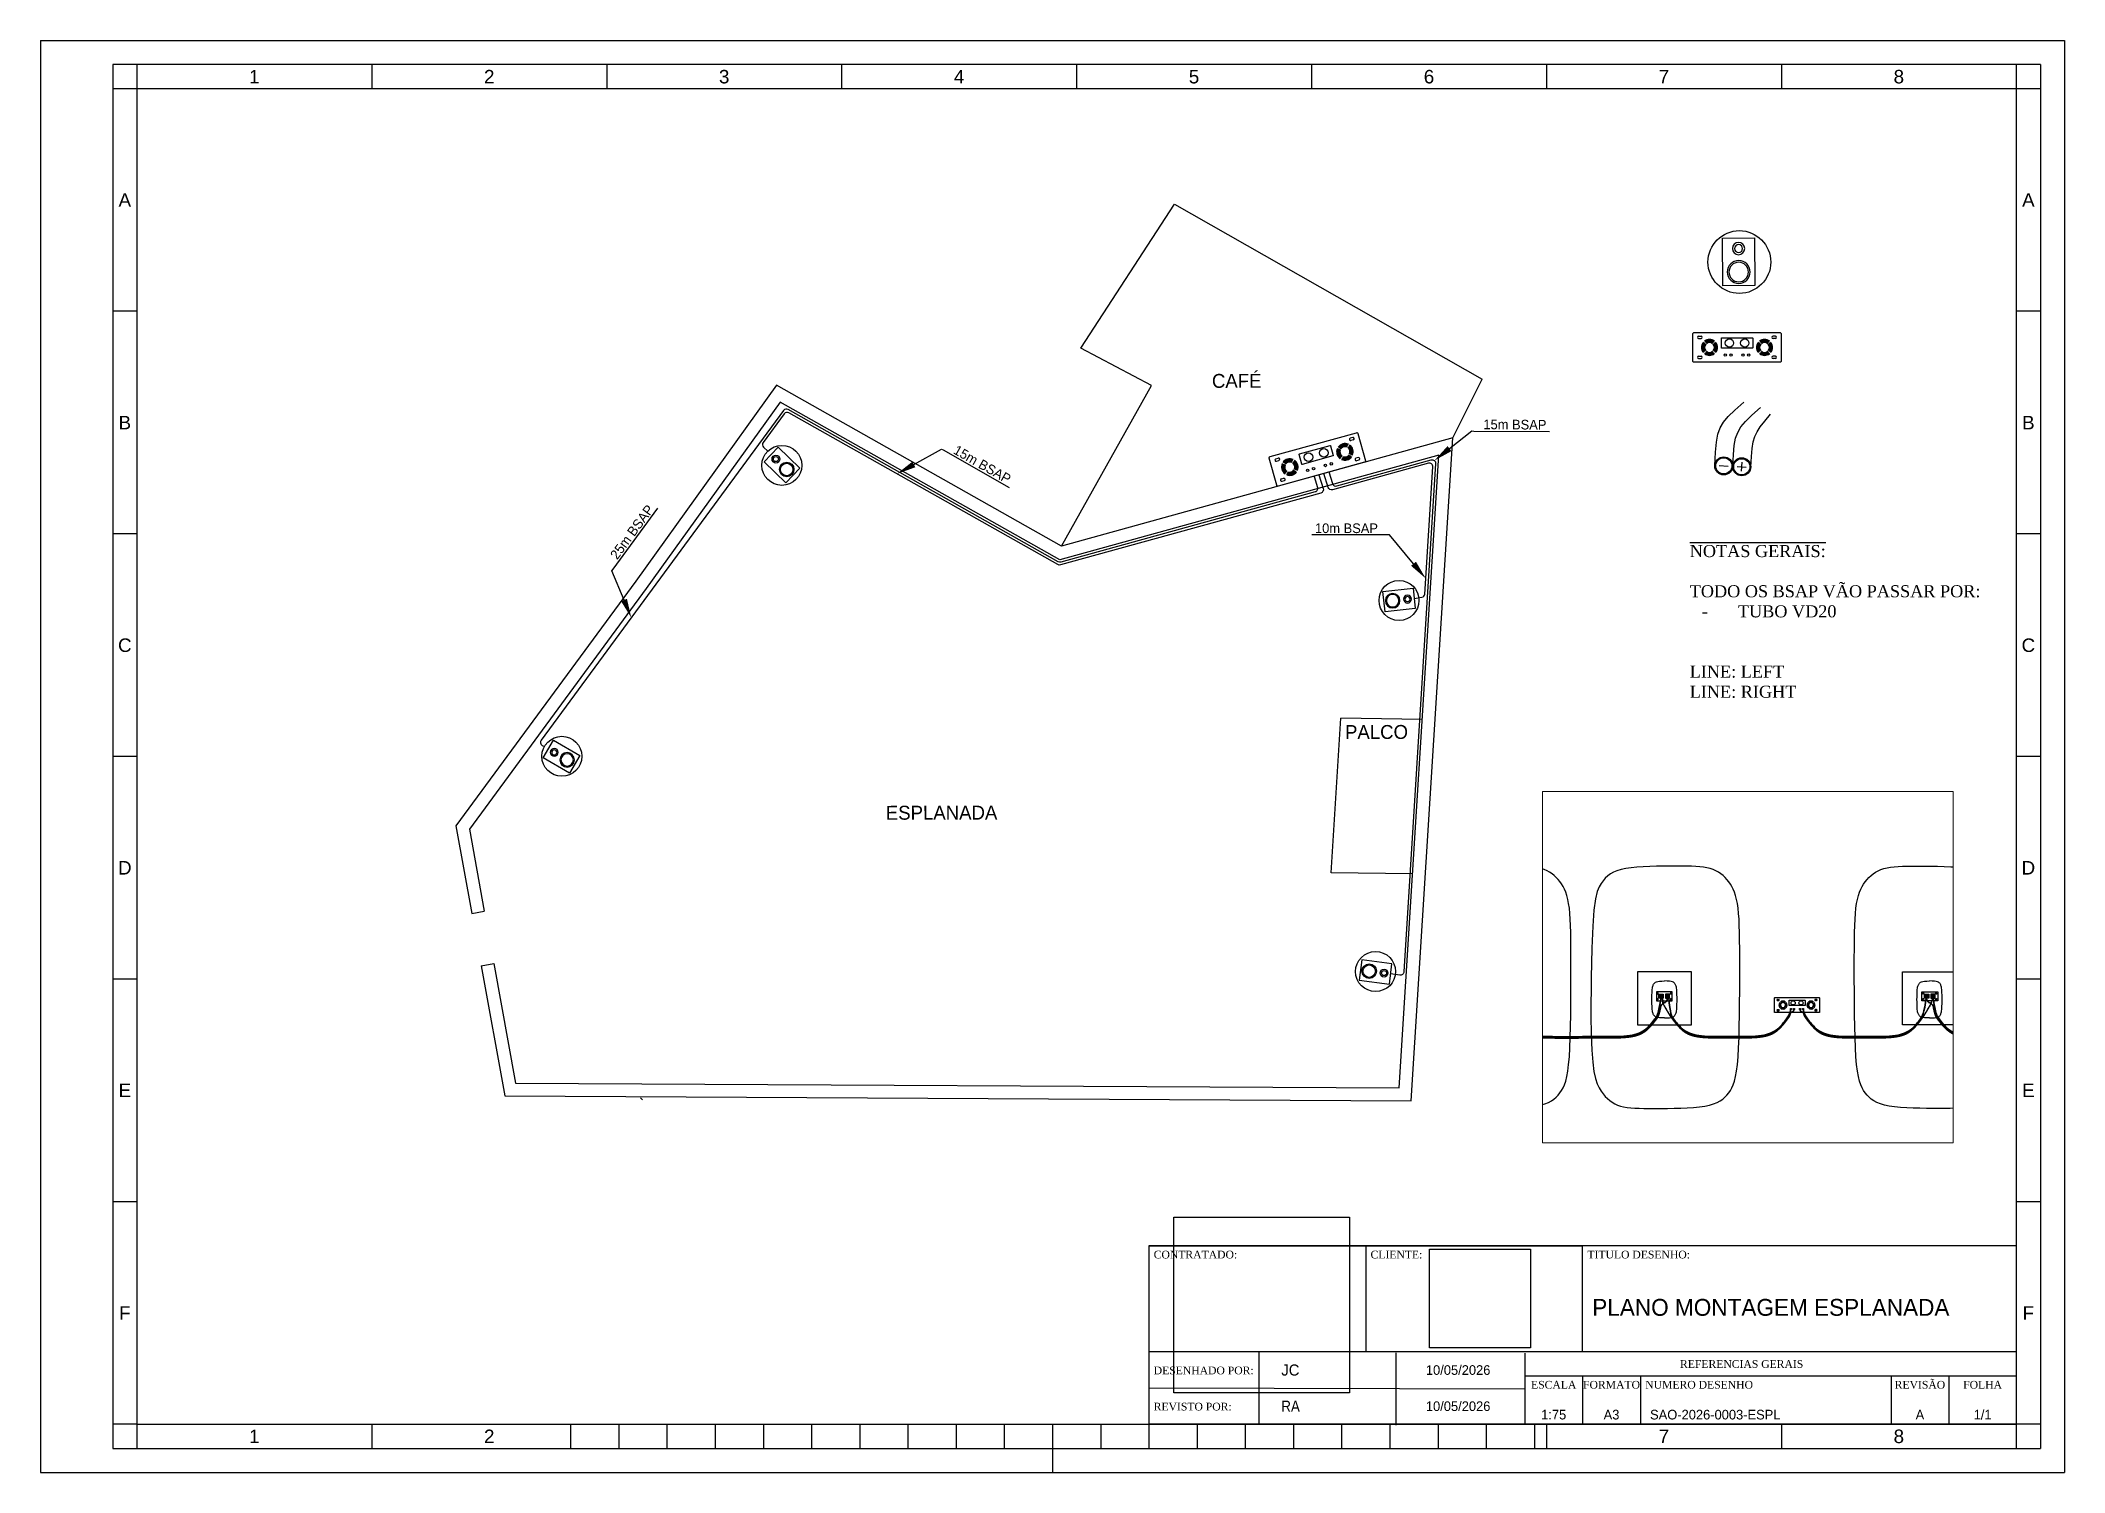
# Paper-space layout 'A3' of a CAD drawing. Header units: millimetres. Extents: x 0 to 420, y 0 to 297.
# The model-space entities are those that its viewports show. They can reach past a viewport. Long polylines and large blocks are cut down to what shows.
import ezdxf
from ezdxf import colors
from ezdxf.entities.mleader import LeaderData, LeaderLine
from ezdxf.enums import TextEntityAlignment as Align
from ezdxf.math import Vec2, Vec3

# ---------------------------------------------------------------- set-up
doc = ezdxf.new("R2010")
doc.units = ezdxf.units.MM
for name, color, linetype in [('Amplificador Dayton 300', 190, 'Continuous'), ('Cartiglio', 7, 'Continuous'), ('foto', 7, 'Continuous'), ('GEN - TEXT', 7, 'Continuous'), ('LINE_LEFT', 170, 'Continuous'), ('Line_RIGHT', 1, 'Continuous'), ('VP', 6, 'Continuous')]:
    doc.layers.add(name, color=color, linetype=linetype)
doc.styles.add('GE INSPIRA', font='')
doc.styles.add('OMEXOM', font='ARIALN.TTF', dxfattribs={"height": 2})
doc.styles.add('ROMANTIC', font='romantic.ttf')
doc.styles.add('Standar', font='GOTHIC.TTF', dxfattribs={"height": 1.35})
doc.styles.get("Standard").update_dxf_attribs({"font": 'arial.ttf'})
doc.styles.get('GE INSPIRA').set_extended_font_data('GE Inspira')
picture_1 = doc.add_image_def('image1.jpg', size_in_pixel=(527, 515))
picture_2 = doc.add_image_def('image2.png', size_in_pixel=(500, 500))

psp = doc.layouts.new('A3')

# ---------------------------------------------------------------- texts
at = {"layer": 'GEN - TEXT', "insert": (342.23, 192.36), "char_height": 2.5, "width": 115, "attachment_point": 1, "style": 'OMEXOM'}
psp.add_mtext('\\pxqj;{\\fBook Antiqua|b0|i0|c0|p18;\\O\\C256;\\c0;NOTAS GERAIS:\\o\\C256;\\P\\PTODO OS BSAP VÃO PASSAR POR:\\P\\pi-3,l4,t4;-^ITUBO VD20 \\P\\pi0,l0,tz;\\P\\P\\C5;LINE: LEFT \\P\\C1;LINE: RIGHT }', dxfattribs=at)

msp = doc.modelspace()

# ---------------------------------------------------------------- blocks, each defined once
blk = doc.blocks.new('A3')
at = {"layer": 'Cartiglio', "color": 7, "linetype": 'Continuous'}
for p, q in [((-84.28, 285.6), (335.72, 285.6)), ((-84.28, 285.6), (-84.28, -11.4)), ((335.72, 285.6), (335.72, -11.4)), ((330.72, 280.6), (-69.28, 280.6)), ((-69.28, 280.6), (-69.28, -6.4)), ((-64.28, 280.6), (-64.28, 275.6)), ((-15.53, 280.6), (-15.53, 275.6)), ((33.22, 280.6), (33.22, 275.6)), ((81.97, 280.6), (81.97, 275.6)), ((130.72, 280.6), (130.72, 275.6)), ((179.47, 280.6), (179.47, 275.6)), ((228.22, 280.6), (228.22, 275.6)), ((276.97, 280.6), (276.97, 275.6)), ((325.72, 280.6), (325.72, 275.6)), ((330.72, 280.6), (330.72, -6.4)), ((-64.28, 275.6), (-69.28, 275.6)), ((325.72, 275.6), (-64.28, 275.6)), ((-64.28, 275.6), (-64.28, -1.4)), ((325.72, 275.6), (325.72, -1.4)), ((330.72, 275.6), (325.72, 275.6)), ((-64.28, 229.44), (-69.28, 229.44)), ((330.72, 229.44), (325.72, 229.44)), ((-64.28, 183.27), (-69.28, 183.27)), ((330.72, 183.27), (325.72, 183.27)), ((-64.28, 137.1), (-69.28, 137.1)), ((330.72, 137.1), (325.72, 137.1)), ((-64.28, 90.94), (-69.28, 90.94)), ((330.72, 90.94), (325.72, 90.94)), ((-64.28, 44.77), (-69.28, 44.77)), ((330.72, 44.77), (325.72, 44.77)), ((-64.28, -1.4), (-69.28, -1.4)), ((-64.28, -1.4), (-64.28, -6.4)), ((-15.53, -1.4), (-15.53, -6.4)), ((25.72, -1.4), (25.72, -6.4)), ((35.72, -1.4), (35.72, -6.4)), ((45.72, -1.4), (45.72, -6.4)), ((55.72, -1.4), (55.72, -6.4)), ((65.72, -1.4), (65.72, -6.4)), ((75.72, -1.4), (75.72, -6.4)), ((85.72, -1.4), (85.72, -6.4)), ((95.72, -1.4), (95.72, -6.4)), ((105.72, -1.4), (105.72, -6.4)), ((115.72, -1.4), (115.72, -6.4)), ((125.72, -1.4), (125.72, -11.4)), ((135.72, -1.4), (135.72, -6.4)), ((145.72, -1.4), (145.72, -6.4)), ((155.72, -1.4), (155.72, -6.4)), ((165.72, -1.4), (165.72, -6.4)), ((175.72, -1.4), (175.72, -6.4)), ((185.72, -1.4), (185.72, -6.4)), ((195.72, -1.4), (195.72, -6.4)), ((205.72, -1.4), (205.72, -6.4)), ((215.72, -1.4), (215.72, -6.4)), ((225.72, -1.4), (225.72, -6.4)), ((228.22, -1.4), (228.22, -6.4)), ((276.97, -1.4), (276.97, -6.4)), ((330.72, -1.4), (325.72, -1.4)), ((325.72, -1.4), (325.72, -6.4)), ((-69.28, -6.4), (25.72, -6.4)), ((25.72, -6.4), (225.72, -6.4)), ((225.72, -6.4), (330.72, -6.4)), ((-84.28, -11.4), (335.72, -11.4))]:
    blk.add_line(p, q, dxfattribs=at)
at = {"layer": 'Cartiglio', "color": 7}
blk.add_line((-64.28, -1.4), (325.72, -1.4), dxfattribs=at)
at = {"layer": 'Cartiglio', "color": 7, "linetype": 'Continuous'}
blk.add_point((-64.28, -1.4), dxfattribs=at)
for s, p in [('1', (-39.91, 278.1)), ('2', (8.84, 278.1)), ('3', (57.59, 278.1)), ('4', (106.34, 278.1)), ('5', (155.09, 278.1)), ('6', (203.84, 278.1)), ('7', (252.59, 278.1)), ('8', (301.34, 278.1)), ('A', (-66.78, 252.52)), ('A', (328.22, 252.52)), ('B', (-66.78, 206.35)), ('B', (328.22, 206.35)), ('C', (-66.78, 160.18)), ('C', (328.22, 160.18)), ('D', (-66.78, 114.02)), ('D', (328.22, 114.02)), ('E', (-66.78, 67.85)), ('E', (328.22, 67.85)), ('F', (-66.78, 21.68)), ('F', (328.22, 21.68)), ('1', (-39.91, -3.9)), ('2', (8.84, -3.9)), ('7', (252.59, -3.9)), ('8', (301.34, -3.9))]:
    blk.add_text(s, height=2.8, dxfattribs=at).set_placement(p, align=Align.MIDDLE_CENTER)
blk = doc.blocks.new('Cartiglio_GE')
for p, q in [((-180, 37), (-180, 0)), ((0, 37), (-180, 37)), ((-180, 37), (-90, 37)), ((-135, 37), (-135, 15)), ((-90, 15), (-90, 37)), ((0, 37), (0, 0)), ((0, 15), (-180, 15)), ((-157.19, 14.93), (-157.19, -0.07)), ((-128.78, 14.85), (-128.78, -0.15)), ((-102, 14.77), (-102, 10)), ((-102, 10), (-102, 0)), ((0, 10), (-102, 10)), ((-90, 10), (-90, 0)), ((-78, 10), (-78, 0)), ((-26, 10), (-26, 0)), ((-14, 10), (-14, 0)), ((-102, 7.27), (-180, 7.5)), ((0, 0), (-180, 0))]:
    blk.add_line(p, q)
at = {"style": 'ROMANTIC'}
for s, p in [('CONTRATADO:', (-179, 36)), ('CLIENTE:', (-134, 36)), ('TITULO DESENHO:', (-89, 36)), ('NUMERO DESENHO', (-77, 9))]:
    blk.add_text(s, height=1.6, dxfattribs=at).set_placement(p, align=Align.TOP_LEFT)
blk.add_text('REFERENCIAS GERAIS', height=1.6, dxfattribs=at).set_placement((-57, 12.5), align=Align.MIDDLE_CENTER)
for s, p in [('DESENHADO POR:', (-179, 10.37)), ('REVISTO POR:', (-179, 2.87))]:
    blk.add_text(s, height=1.6, dxfattribs=at).set_placement(p)
for s, p in [('ESCALA', (-96, 9)), ('FORMATO', (-84, 9)), ('REVISÃO', (-20, 9)), ('FOLHA', (-7, 9))]:
    blk.add_text(s, height=1.6, dxfattribs=at).set_placement(p, align=Align.TOP_CENTER)
at = {"style": 'ROMANTIC', "flags": 12}
for tag, p in [('TITLE_1', (-88, 28.5)), ('TITLE_2', (-88, 22.5)), ('TITLE_3', (-88, 16.5))]:
    blk.add_attdef(tag, p, '', height=1.6, dxfattribs=at)
for tag, p in [('CHECKED_BY', (-154, 11.25)), ('DRW_DATE', (-125, 11.25)), ('CHECKED_BY', (-154, 3.75)), ('CHK_DATE', (-125, 3.75))]:
    blk.add_attdef(tag, text='', height=1.6, dxfattribs=at).set_placement(p, align=Align.MIDDLE_LEFT)
for tag, p in [('1:1', (-96, 1)), ('AX', (-84, 1)), ('AA', (-20, 1)), ('1/1', (-7, 1))]:
    blk.add_attdef(tag, text='', height=1.6, dxfattribs=at).set_placement(p, align=Align.CENTER)
blk = doc.blocks.new('*U15')
at = {"color": 0, "linetype": 'Continuous'}
for p, q in [((-0.16, 0.205), (-0.16, -0.274)), ((0.16, 0.205), (-0.16, 0.205)), ((0.16, -0.274), (0.16, 0.205)), ((-0.16, -0.274), (0.16, -0.274))]:
    blk.add_line(p, q, dxfattribs=at)
for centre, radius in [((0, 0.099), 0.0622), ((0, 0.099), 0.0399), ((0, -0.137), 0.115), ((0, -0.137), 0.0983)]:
    blk.add_circle(centre, radius, dxfattribs=at)
blk = doc.blocks.new('A$Caec79273')
for p, q in [((2757, 14423), (3048, 17080)), ((3048, 17080), (8552, 16811)), ((8552, 15788), (8552, 16811)), ((4003, 14402), (2757, 14423)), ((3878, 11542), (4003, 14402)), ((10103, 11667), (8963, 11110)), ((9913, 8897), (8963, 11110)), ((11053, 9453), (9913, 8897)), ((-1737, 2299), (-1578, 2420)), ((-1239, 1640), (-1080, 1761))]:
    blk.add_line(p, q)
for points in [[(-1239, 1640), (0, 0), (12627, 6294), (8552, 15788), (3878, 11542)], [(-1080, 1761), (59, 253), (12369, 6389), (8479, 15451), (3951, 11338)], [(3878, 11542), (-1209, 11773), (-1790, 8066)], [(3951, 11338), (-1039, 11565), (-1593, 8035)], [(-1790, 8068), (-2573, 3405), (-1737, 2299)], [(-1593, 8035), (-2361, 3457), (-1578, 2420)]]:
    blk.add_lwpolyline(points)
at = {"color": 8, "linetype": 'Continuous', "lineweight": -3, "style": 'Standar'}
for s, p in [('CAFÉ', (4857, 14793)), ('PALCO', (9169, 10852)), ('ESPLANADA', (3357, 6508))]:
    blk.add_text(s, height=216.3, rotation=26.9392, dxfattribs=at).set_placement(p)
blk = doc.blocks.new('*U9')
at = {"color": 0, "linetype": 'Continuous'}
for p, q in [((-0.16, 0.205), (-0.16, -0.274)), ((0.16, 0.205), (-0.16, 0.205)), ((0.16, -0.274), (0.16, 0.205)), ((-0.16, -0.274), (0.16, -0.274))]:
    blk.add_line(p, q, dxfattribs=at)
for centre, radius in [((0, 0.099), 0.0622), ((0, 0.099), 0.0399), ((0, -0.137), 0.115), ((0, -0.137), 0.0983)]:
    blk.add_circle(centre, radius, dxfattribs=at)
blk = doc.blocks.new('*U10')
at = {"color": 0, "linetype": 'Continuous'}
for p, q in [((-0.16, 0.205), (-0.16, -0.274)), ((0.16, 0.205), (-0.16, 0.205)), ((0.16, -0.274), (0.16, 0.205)), ((-0.16, -0.274), (0.16, -0.274))]:
    blk.add_line(p, q, dxfattribs=at)
for centre, radius in [((0, 0.099), 0.0622), ((0, 0.099), 0.0399), ((0, -0.137), 0.115), ((0, -0.137), 0.0983)]:
    blk.add_circle(centre, radius, dxfattribs=at)
blk = doc.blocks.new('*U11')
at = {"color": 0, "linetype": 'Continuous'}
for p, q in [((-0.16, 0.205), (-0.16, -0.274)), ((0.16, 0.205), (-0.16, 0.205)), ((0.16, -0.274), (0.16, 0.205)), ((-0.16, -0.274), (0.16, -0.274))]:
    blk.add_line(p, q, dxfattribs=at)
for centre, radius in [((0, 0.099), 0.0622), ((0, 0.099), 0.0399), ((0, -0.137), 0.115), ((0, -0.137), 0.0983)]:
    blk.add_circle(centre, radius, dxfattribs=at)
blk = doc.blocks.new('*U12')
at = {"color": 0, "linetype": 'Continuous'}
for p, q in [((-0.16, 0.205), (-0.16, -0.274)), ((0.16, 0.205), (-0.16, 0.205)), ((0.16, -0.274), (0.16, 0.205)), ((-0.16, -0.274), (0.16, -0.274))]:
    blk.add_line(p, q, dxfattribs=at)
for centre, radius in [((0, 0.099), 0.0622), ((0, 0.099), 0.0399), ((0, -0.137), 0.115), ((0, -0.137), 0.0983)]:
    blk.add_circle(centre, radius, dxfattribs=at)
blk = doc.blocks.new('amplificador Dayton 300')
at = {"layer": 'Amplificador Dayton 300'}
for p, q in [((-204, 649), (-204, 609)), ((-164, 649), (-164, 609)), ((136, 649), (136, 609)), ((176, 649), (176, 609)), ((-204, -651), (-204, -611)), ((-164, -651), (-164, -611)), ((136, -651), (136, -611)), ((176, -651), (176, -611))]:
    blk.add_line(p, q, dxfattribs=at)
for points in [[(-244, 749), (216, 749, -0.414214), (236, 729), (236, -731, -0.414214), (216, -751), (-244, -751, -0.414214), (-264, -731), (-264, 729, -0.414214)], [(-170, 266), (-7, 266, -0.414214), (0, 259), (0, -259, -0.414214), (-7, -266), (-170, -266, -0.414214), (-177, -259), (-177, 259, -0.414214)]]:
    blk.add_lwpolyline(points, format="xyb", close=True, dxfattribs=at)
for centre, radius in [((-89, 130), 70), ((116, 199), 20), ((116, 99), 20), ((-89, -130), 70), ((116, -101), 20), ((116, -201), 20)]:
    blk.add_circle(centre, radius, dxfattribs=at)
for centre, radius, start, end in [((-184, 649), 20, 0, 180), ((-184, 609), 20, 180, 0), ((-13, 465), 135, 50, 130), ((156, 649), 20, 0, 180), ((156, 609), 20, 180, 0), ((-13, 465), 135, 140, 220), ((-13, 465), 126, 140, 220), ((-13, 465), 118, 140, 220), ((-13, 465), 109, 140, 220), ((-13, 465), 100, 140, 220), ((-13, 465), 91.6, 140, 220), ((-13, 465), 82.9, 140, 220), ((-13, 465), 126, 50, 130), ((-13, 465), 118, 50, 130), ((-13, 465), 109, 50, 130), ((-13, 465), 100, 50, 130), ((-13, 465), 91.6, 50, 130), ((-13, 465), 82.9, 50, 130), ((-13, 465), 82.9, 320, 40), ((-13, 465), 91.6, 320, 40), ((-13, 465), 100, 320, 40), ((-13, 465), 109, 320, 40), ((-13, 465), 118, 320, 40), ((-13, 465), 126, 320, 40), ((-13, 465), 135, 320, 40), ((-13, 465), 135, 230, 310), ((-13, 465), 126, 230, 310), ((-13, 465), 118, 230, 310), ((-13, 465), 109, 230, 310), ((-13, 465), 100, 230, 310), ((-13, 465), 91.6, 230, 310), ((-13, 465), 82.9, 230, 310), ((-13, -467), 135, 50, 130), ((-13, -467), 126, 50, 130), ((-13, -467), 118, 50, 130), ((-13, -467), 109, 50, 130), ((-13, -467), 135, 140, 220), ((-13, -467), 126, 140, 220), ((-13, -467), 118, 140, 220), ((-13, -467), 109, 140, 220), ((-13, -467), 100, 140, 220), ((-13, -467), 91.6, 140, 220), ((-13, -467), 82.9, 140, 220), ((-13, -467), 100, 50, 130), ((-13, -467), 91.6, 50, 130), ((-13, -467), 82.9, 50, 130), ((-13, -467), 82.9, 320, 40), ((-13, -467), 91.6, 320, 40), ((-13, -467), 100, 320, 40), ((-13, -467), 109, 320, 40), ((-13, -467), 118, 320, 40), ((-13, -467), 126, 320, 40), ((-13, -467), 135, 320, 40), ((-184, -611), 20, 0, 180), ((-13, -467), 135, 230, 310), ((-13, -467), 126, 230, 310), ((-13, -467), 118, 230, 310), ((-13, -467), 109, 230, 310), ((-13, -467), 100, 230, 310), ((-13, -467), 91.6, 230, 310), ((-13, -467), 82.9, 230, 310), ((156, -611), 20, 0, 180), ((-184, -651), 20, 180, 0), ((156, -651), 20, 180, 0)]:
    blk.add_arc(centre, radius, start, end, dxfattribs=at)
blk = doc.blocks.new('ligadores- FIJI 6')
for p, q in [((-136.6, 159.6), (-28.4, 159.6)), ((-103.1, 159.6), (-128.2, 159.6)), ((-128.2, 159.6), (-128.2, 101.4)), ((-128.2, 101.4), (-124.4, 99)), ((-106.9, 99), (-124.4, 99)), ((-103.1, 101.4), (-106.9, 99)), ((-103.1, 159.6), (-103.1, 101.4)), ((-101.9, 159.6), (-101.9, 110.9)), ((-97, 159.6), (-101.9, 159.6)), ((-101.9, 110.9), (-101.2, 110.1)), ((-97.7, 110.1), (-101.2, 110.1)), ((-97, 110.9), (-97.7, 110.1)), ((-97, 159.6), (-97, 110.9)), ((-70, 159.6), (-95, 159.6)), ((-95, 159.6), (-95, 101.4)), ((-95, 101.4), (-91.3, 99)), ((-73.7, 99), (-91.3, 99)), ((-70, 101.4), (-73.7, 99)), ((-70, 159.6), (-70, 101.4)), ((-68, 159.6), (-68, 110.9)), ((-63, 159.6), (-68, 159.6)), ((-68, 110.9), (-67.3, 110.1)), ((-63.8, 110.1), (-67.3, 110.1)), ((-63, 110.9), (-63.8, 110.1)), ((-63, 159.6), (-63, 110.9)), ((-36, 159.6), (-61, 159.6)), ((-61, 159.6), (-61, 101.4)), ((-61, 101.4), (-57.3, 99)), ((-39.8, 99), (-57.3, 99)), ((-36, 101.4), (-39.8, 99)), ((-36, 159.6), (-36, 101.4)), ((136.6, 159.6), (28.4, 159.6)), ((36, 159.6), (61, 159.6)), ((36, 159.6), (36, 101.4)), ((36, 101.4), (39.8, 99)), ((39.8, 99), (57.3, 99)), ((61, 101.4), (57.3, 99)), ((61, 159.6), (61, 101.4)), ((63, 159.6), (63, 110.9)), ((63, 159.6), (68, 159.6)), ((63, 110.9), (63.8, 110.1)), ((63.8, 110.1), (67.3, 110.1)), ((68, 110.9), (67.3, 110.1)), ((68, 159.6), (68, 110.9)), ((70, 159.6), (95, 159.6)), ((70, 159.6), (70, 101.4)), ((70, 101.4), (73.7, 99)), ((73.7, 99), (91.3, 99)), ((95, 101.4), (91.3, 99)), ((95, 159.6), (95, 101.4)), ((97, 159.6), (97, 110.9)), ((97, 159.6), (101.9, 159.6)), ((97, 110.9), (97.7, 110.1)), ((97.7, 110.1), (101.2, 110.1)), ((101.9, 110.9), (101.2, 110.1)), ((101.9, 159.6), (101.9, 110.9)), ((103.1, 159.6), (128.2, 159.6)), ((103.1, 159.6), (103.1, 101.4)), ((103.1, 101.4), (106.9, 99)), ((106.9, 99), (124.4, 99)), ((128.2, 101.4), (124.4, 99)), ((128.2, 159.6), (128.2, 101.4))]:
    blk.add_line(p, q)
for points in [[(-201.7, 231.2), (201.7, 231.2), (201.7, 0), (-201.7, 0)], [(-136.6, 166.1), (-28.4, 166.1), (-28.4, 65.1), (-136.6, 65.1)], [(136.6, 166.1), (28.4, 166.1), (28.4, 65.1), (136.6, 65.1)]]:
    blk.add_lwpolyline(points, close=True)
for points in [[(-174.5, 184.9), (-182.1, 184.9), (-182.1, 192.5), (-174.5, 192.5)], [(-174.5, 192.5), (-174.5, 200.1), (-166.9, 200.1), (-166.9, 192.5)], [(-166.9, 184.9), (-166.9, 177.4), (-174.5, 177.4), (-174.5, 184.9)], [(-166.9, 192.5), (-159.4, 192.5), (-159.4, 184.9), (-166.9, 184.9)], [(166.9, 192.5), (159.4, 192.5), (159.4, 184.9), (166.9, 184.9)], [(174.5, 192.5), (174.5, 200.1), (166.9, 200.1), (166.9, 192.5)], [(166.9, 184.9), (166.9, 177.4), (174.5, 177.4), (174.5, 184.9)], [(174.5, 184.9), (182.1, 184.9), (182.1, 192.5), (174.5, 192.5)], [(-174.5, 46.3), (-182.1, 46.3), (-182.1, 38.7), (-174.5, 38.7)], [(-166.9, 46.3), (-166.9, 53.8), (-174.5, 53.8), (-174.5, 46.3)], [(-174.5, 38.7), (-174.5, 31.2), (-166.9, 31.2), (-166.9, 38.7)], [(-166.9, 38.7), (-159.4, 38.7), (-159.4, 46.3), (-166.9, 46.3)], [(166.9, 38.7), (159.4, 38.7), (159.4, 46.3), (166.9, 46.3)], [(166.9, 46.3), (166.9, 53.8), (174.5, 53.8), (174.5, 46.3)], [(174.5, 38.7), (174.5, 31.2), (166.9, 31.2), (166.9, 38.7)], [(174.5, 46.3), (182.1, 46.3), (182.1, 38.7), (174.5, 38.7)]]:
    blk.add_lwpolyline(points)
for centre in [(-170.7, 188.7), (170.7, 188.7), (-170.7, 42.5), (170.7, 42.5)]:
    blk.add_circle(centre, 17.9)
blk = doc.blocks.new('Fiji 6- costas')
for points in [[(6421, -2079), (6402, -3754), (6348, -5100), (6263, -6160), (6151, -6977), (6018, -7595), (5867, -8056), (5703, -8405), (5530, -8685), (5352, -8932), (5168, -9153), (4976, -9350), (4774, -9523), (4560, -9674), (4333, -9803), (4091, -9910), (3832, -9998), (3554, -10066), (3254, -10118), (2929, -10155), (2576, -10179), (2192, -10194), (1774, -10202), (1319, -10205), (824, -10205), (289, -10205), (-276, -10202), (-858, -10194), (-1443, -10179), (-2019, -10155), (-2573, -10118), (-3090, -10066), (-3559, -9998), (-3970, -9911), (-4325, -9805), (-4630, -9682), (-4893, -9543), (-5120, -9389), (-5317, -9221), (-5489, -9040), (-5645, -8847), (-5789, -8640), (-5921, -8408), (-6043, -8137), (-6152, -7813), (-6249, -7421), (-6334, -6948), (-6406, -6378), (-6466, -5699), (-6512, -4902), (-6547, -4005), (-6572, -3035), (-6589, -2016), (-6599, -974), (-6605, 67), (-6607, 1081), (-6607, 2042), (-6607, 2932), (-6605, 3747), (-6599, 4493), (-6589, 5174), (-6572, 5792), (-6547, 6351), (-6512, 6856), (-6466, 7311), (-6406, 7718), (-6334, 8083), (-6249, 8410), (-6152, 8704), (-6043, 8969), (-5921, 9209), (-5789, 9429), (-5645, 9634), (-5490, 9828), (-5324, 10009), (-5144, 10177), (-4951, 10331), (-4742, 10470), (-4518, 10593), (-4277, 10699), (-4018, 10786), (-3740, 10854), (-3439, 10906), (-3114, 10942), (-2761, 10967), (-2377, 10982), (-1960, 10990), (-1505, 10992), (-1010, 10993), (-475, 10992), (90, 10990), (672, 10982), (1257, 10967), (1833, 10942), (2387, 10906), (2905, 10854), (3374, 10786), (3784, 10698), (4140, 10591), (4448, 10462), (4716, 10311), (4951, 10138), (5160, 9941), (5351, 9719), (5530, 9473), (5703, 9184), (5867, 8767), (6018, 8122), (6151, 7147), (6263, 5740), (6348, 3802), (6402, 1229), (6421, -2079)], [(-20, -2292), (-263, -2287), (-456, -2272), (-606, -2249), (-719, -2219), (-802, -2183), (-862, -2143), (-906, -2100), (-940, -2055), (-970, -2010), (-997, -1961), (-1021, -1905), (-1043, -1839), (-1061, -1761), (-1077, -1665), (-1090, -1551), (-1101, -1413), (-1110, -1251), (-1116, -1070), (-1119, -875), (-1121, -674), (-1119, -474), (-1116, -279), (-1110, -98), (-1101, 64), (-1090, 202), (-1077, 317), (-1061, 412), (-1043, 490), (-1021, 556), (-997, 612), (-970, 661), (-940, 706), (-906, 751), (-862, 794), (-802, 834), (-719, 870), (-606, 900), (-456, 923), (-263, 938), (-20, 943)], [(-20, -2292), (223, -2287), (416, -2272), (565, -2249), (678, -2219), (762, -2183), (822, -2143), (866, -2100), (900, -2055), (930, -2010), (957, -1961), (981, -1905), (1002, -1839), (1021, -1761), (1037, -1665), (1050, -1551), (1061, -1413), (1069, -1251), (1075, -1070), (1079, -875), (1080, -674), (1079, -474), (1075, -279), (1069, -98), (1061, 64), (1050, 202), (1037, 317), (1021, 412), (1002, 490), (981, 556), (957, 612), (930, 661), (900, 706), (866, 751), (822, 794), (762, 834), (678, 870), (565, 900), (416, 923), (223, 938), (-20, 943)]]:
    blk.add_lwpolyline(points)
blk.add_lwpolyline([(-2391, 1756), (2351, 1756), (2351, -2885), (-2391, -2885)], close=True)
at = {"xscale": 3.433652804033575, "yscale": 3.433652804033575, "zscale": 3.433652804033575}
blk.add_blockref('ligadores- FIJI 6', (0, -794), dxfattribs=at)

# ---------------------------------------------------------------- linework, layer by layer
at = {"layer": 'foto'}
msp.add_line((2112.507, -28.896), (2145.2, -60.643), dxfattribs=at)
at = {"layer": 'LINE_LEFT'}
for points in [[(12672.304, 9658.341), (12739.15, 9445.573, -0.424487717), (12701.317, 9376.066), (8651.555, 8257.62, -0.198256915), (8609.896, 8262.727), (4422.857, 10623.603, 0.379243463), (4351.534, 10608.285), (4023.526, 10162.425, 0.375764313), (4029.648, 10090.237), (4094.316, 10027.869)], [(14154.056, 7737.747), (14274.112, 7754.439, 0.356588031), (14321.435, 7805.483), (14445.175, 9782.014, 0.515150614), (14375.634, 9838.471), (12884.583, 9426.679, -0.404013511), (12817.463, 9463.213), (12748.626, 9682.319)]]:
    msp.add_lwpolyline(points, format="xyb", dxfattribs=at)
for centre in [(4313.583, 9807.1), (13918.302, 7705.47)]:
    msp.add_circle(centre, 311.154, dxfattribs=at)
at = {"layer": 'Line_RIGHT'}
msp.add_line((681.155, 5395.028), (681.155, 5395.028), dxfattribs=at)
at = {"layer": 'Line_RIGHT', "color": 7, "lineweight": 30}
for points in [[(5317.552, 52108.025), (5339.076, 52106.485), (5356.879, 52105.274), (5372.877, 52104.281), (5388.983, 52103.393), (5407.112, 52102.499), (5429.179, 52101.486), (5457.098, 52100.242), (5492.14, 52098.688), (5533.006, 52096.877), (5577.751, 52094.895), (5624.432, 52092.828), (5671.106, 52090.761), (5715.829, 52088.782), (5756.657, 52086.975), (5791.649, 52085.428), (5819.507, 52084.2), (5841.536, 52083.25), (5859.685, 52082.514), (5875.905, 52081.924), (5892.146, 52081.415), (5910.361, 52080.921), (5932.498, 52080.375), (5960.51, 52079.712), (5995.695, 52078.884), (6036.747, 52077.919), (6081.708, 52076.862), (6128.621, 52075.76), (6175.528, 52074.658), (6220.471, 52073.603), (6261.493, 52072.64), (6296.636, 52071.815), (6324.592, 52071.162), (6346.654, 52070.66), (6364.765, 52070.279), (6380.868, 52069.986), (6396.907, 52069.749), (6414.823, 52069.535), (6436.56, 52069.314), (6464.06, 52069.052), (6498.623, 52068.727), (6538.963, 52068.347), (6583.155, 52067.931), (6629.269, 52067.497), (6675.378, 52067.063), (6719.553, 52066.648), (6759.866, 52066.269), (6794.39, 52065.945), (6821.833, 52065.688), (6843.45, 52065.494), (6861.132, 52065.351), (6876.77, 52065.251), (6892.257, 52065.181), (6909.483, 52065.132), (6930.34, 52065.094), (6956.72, 52065.056), (6989.889, 52065.01), (7028.617, 52064.956), (7071.05, 52064.897), (7115.332, 52064.835), (7159.611, 52064.774), (7202.029, 52064.715), (7240.734, 52064.661), (7273.871, 52064.615), (7300.193, 52064.579), (7320.894, 52064.553), (7337.773, 52064.538), (7352.631, 52064.533), (7367.271, 52064.538), (7383.492, 52064.553), (7403.096, 52064.579), (7427.883, 52064.615), (7459.064, 52064.661), (7495.483, 52064.714), (7535.393, 52064.773), (7577.049, 52064.834), (7618.703, 52064.895), (7658.61, 52064.954), (7695.023, 52065.007), (7726.195, 52065.053), (7750.954, 52065.09), (7770.421, 52065.12), (7786.289, 52065.147), (7800.254, 52065.175), (7814.011, 52065.208), (7829.253, 52065.25), (7847.674, 52065.304), (7870.971, 52065.374), (7900.28, 52065.462), (7934.517, 52065.565), (7972.037, 52065.678), (8011.2, 52065.796), (8050.362, 52065.914), (8087.882, 52066.027), (8122.116, 52066.13), (8151.423, 52066.218), (8174.7, 52066.288), (8193.006, 52066.344), (8207.936, 52066.392), (8221.091, 52066.437), (8234.065, 52066.486), (8248.459, 52066.543), (8265.869, 52066.614), (8287.893, 52066.706), (8315.726, 52066.822), (8348.958, 52066.962), (8386.774, 52067.121), (8428.361, 52067.298), (8472.905, 52067.489), (8519.593, 52067.692), (8567.61, 52067.903), (8616.144, 52068.12), (8664.518, 52068.34), (8712.601, 52068.562), (8760.402, 52068.787), (8807.927, 52069.013), (8855.184, 52069.24), (8902.179, 52069.468), (8948.92, 52069.696), (8995.414, 52069.924), (9041.669, 52070.152), (9087.69, 52070.378), (9133.487, 52070.603), (9179.066, 52070.827), (9224.434, 52071.048), (9269.599, 52071.266), (9314.567, 52071.482), (9359.348, 52071.693), (9403.946, 52071.901), (9448.371, 52072.105), (9492.63, 52072.304), (9536.731, 52072.497), (9580.681, 52072.686), (9624.488, 52072.868), (9668.159, 52073.043), (9711.702, 52073.212), (9755.125, 52073.374), (9798.436, 52073.528), (9841.641, 52073.673), (9884.749, 52073.811), (9927.766, 52073.939), (9970.701, 52074.058), (10013.56, 52074.167), (10056.351, 52074.266), (10099.082, 52074.355), (10141.758, 52074.433), (10184.385, 52074.5), (10226.969, 52074.557), (10269.515, 52074.603), (10312.029, 52074.638), (10354.516, 52074.663), (10396.983, 52074.677), (10439.434, 52074.68), (10481.867, 52074.675), (10524.279, 52074.662), (10566.668, 52074.643), (10609.031, 52074.62), (10651.364, 52074.595), (10693.665, 52074.568), (10735.931, 52074.543), (10778.05, 52074.519), (10819.48, 52074.498), (10859.568, 52074.479), (10897.661, 52074.462), (10933.107, 52074.448), (10965.254, 52074.435), (10993.451, 52074.425), (11017.044, 52074.416), (11035.707, 52074.41), (11050.419, 52074.407), (11062.482, 52074.41), (11073.201, 52074.421), (11083.879, 52074.441), (11095.82, 52074.472), (11110.328, 52074.516), (11128.705, 52074.575), (11151.823, 52074.65), (11178.822, 52074.737), (11208.41, 52074.833), (11239.294, 52074.933), (11270.18, 52075.033), (11299.777, 52075.129), (11326.792, 52075.217), (11349.931, 52075.292), (11368.332, 52075.352), (11382.841, 52075.405), (11394.737, 52075.457), (11405.295, 52075.519), (11415.792, 52075.598), (11427.505, 52075.704), (11441.711, 52075.844), (11459.686, 52076.027), (11482.285, 52076.258), (11508.668, 52076.528), (11537.577, 52076.824), (11567.75, 52077.133), (11597.926, 52077.442), (11626.845, 52077.738), (11653.246, 52078.008), (11675.869, 52078.24), (11693.869, 52078.426), (11708.069, 52078.58), (11719.71, 52078.72), (11730.029, 52078.867), (11740.268, 52079.04), (11751.666, 52079.258), (11765.461, 52079.54), (11782.894, 52079.905), (11804.795, 52080.366), (11830.355, 52080.904), (11858.355, 52081.494), (11887.578, 52082.109), (11916.805, 52082.725), (11944.817, 52083.315), (11970.397, 52083.854), (11992.326, 52084.317), (12009.788, 52084.687), (12023.572, 52084.989), (12034.872, 52085.256), (12044.878, 52085.524), (12054.783, 52085.825), (12065.778, 52086.194), (12079.057, 52086.665), (12095.81, 52087.272), (12116.837, 52088.036), (12141.365, 52088.928), (12168.229, 52089.905), (12196.263, 52090.925), (12224.302, 52091.945), (12251.181, 52092.924), (12275.734, 52093.818), (12296.795, 52094.586), (12313.583, 52095.2), (12326.848, 52095.698), (12337.724, 52096.133), (12347.345, 52096.557), (12356.844, 52097.022), (12367.355, 52097.583), (12380.013, 52098.291), (12395.95, 52099.199), (12415.929, 52100.342), (12439.22, 52101.674), (12464.721, 52103.133), (12491.33, 52104.655), (12517.945, 52106.179), (12543.465, 52107.641), (12566.787, 52108.977), (12586.81, 52110.126), (12602.792, 52111.046), (12615.439, 52111.791), (12625.813, 52112.434), (12634.982, 52113.053), (12644.008, 52113.722), (12653.958, 52114.516), (12665.895, 52115.512), (12680.886, 52116.783), (12699.646, 52118.379), (12721.496, 52120.238), (12745.408, 52122.275), (12770.356, 52124.4), (12795.312, 52126.527), (12819.248, 52128.568), (12841.137, 52130.436), (12859.951, 52132.043), (12874.998, 52133.333), (12886.93, 52134.377), (12896.732, 52135.275), (12905.391, 52136.13), (12913.894, 52137.042), (12923.227, 52138.114), (12934.377, 52139.447), (12948.329, 52141.142), (12965.749, 52143.265), (12986.014, 52145.736), (13008.176, 52148.441), (13031.292, 52151.263), (13054.415, 52154.088), (13076.6, 52156.8), (13096.901, 52159.284), (13114.374, 52161.424), (13128.38, 52163.146), (13139.518, 52164.539), (13148.694, 52165.735), (13156.815, 52166.864), (13164.788, 52168.056), (13173.518, 52169.443), (13183.913, 52171.155), (13196.878, 52173.322), (13213.026, 52176.029), (13231.783, 52179.178), (13252.283, 52182.621), (13273.657, 52186.213), (13295.039, 52189.809), (13315.561, 52193.263), (13334.355, 52196.428), (13350.554, 52199.16), (13363.574, 52201.364), (13373.962, 52203.151), (13382.552, 52204.682), (13390.174, 52206.12), (13397.661, 52207.628), (13405.845, 52209.366), (13415.557, 52211.497), (13427.629, 52214.184), (13442.622, 52217.531), (13460.011, 52221.417), (13479, 52225.664), (13498.791, 52230.094), (13518.59, 52234.529), (13537.6, 52238.791), (13555.025, 52242.7), (13570.068, 52246.081), (13582.193, 52248.815), (13591.904, 52251.038), (13599.966, 52252.944), (13607.141, 52254.728), (13614.195, 52256.587), (13621.89, 52258.716), (13630.992, 52261.309), (13642.263, 52264.564), (13656.219, 52268.607), (13672.376, 52273.293), (13690.004, 52278.411), (13708.37, 52283.747), (13726.741, 52289.089), (13744.387, 52294.225), (13760.575, 52298.941), (13774.574, 52303.026), (13785.89, 52306.34), (13794.987, 52309.041), (13802.569, 52311.359), (13809.34, 52313.526), (13816.002, 52315.773), (13823.258, 52318.33), (13831.812, 52321.429), (13842.367, 52325.3), (13855.397, 52330.095), (13870.456, 52335.644), (13886.87, 52341.698), (13903.962, 52348.008), (13921.059, 52354.324), (13937.484, 52360.399), (13952.563, 52365.982), (13965.621, 52370.824), (13976.204, 52374.763), (13984.741, 52377.981), (13991.882, 52380.746), (13998.277, 52383.327), (14004.577, 52385.993), (14011.432, 52389.013), (14019.492, 52392.655), (14029.407, 52397.188), (14041.615, 52402.788), (14055.703, 52409.259), (14071.044, 52416.313), (14087.012, 52423.663), (14102.982, 52431.019), (14118.326, 52438.094), (14132.419, 52444.599), (14144.635, 52450.247), (14154.553, 52454.848), (14162.573, 52458.612), (14169.3, 52461.849), (14175.339, 52464.867), (14181.297, 52467.974), (14187.778, 52471.482), (14195.387, 52475.697), (14204.731, 52480.93), (14216.216, 52487.382), (14229.454, 52494.83), (14243.861, 52502.945), (14258.852, 52511.395), (14273.84, 52519.852), (14288.24, 52527.983), (14301.468, 52535.461), (14312.936, 52541.954), (14322.254, 52547.245), (14329.796, 52551.575), (14336.132, 52555.295), (14341.83, 52558.758), (14347.46, 52562.317), (14353.59, 52566.324), (14360.788, 52571.131), (14369.625, 52577.091), (14380.481, 52584.436), (14392.99, 52592.91), (14406.6, 52602.139), (14420.756, 52611.747), (14434.905, 52621.357), (14448.495, 52630.593), (14460.971, 52639.081), (14471.781, 52646.445), (14480.554, 52652.437), (14487.647, 52657.327), (14493.602, 52661.515), (14498.958, 52665.4), (14504.255, 52669.38), (14510.035, 52673.854), (14516.838, 52679.222), (14525.204, 52685.881), (14535.496, 52694.095), (14547.362, 52703.576), (14560.273, 52713.901), (14573.702, 52724.646), (14587.119, 52735.388), (14599.996, 52745.703), (14611.802, 52755.168), (14622.011, 52763.358), (14630.266, 52769.994), (14636.912, 52775.376), (14642.465, 52779.945), (14647.442, 52784.145), (14652.36, 52788.418), (14657.738, 52793.208), (14664.091, 52798.956), (14671.937, 52806.107), (14681.623, 52814.952), (14692.814, 52825.179), (14705.006, 52836.326), (14717.691, 52847.93), (14730.367, 52859.529), (14742.527, 52870.661), (14753.666, 52880.862), (14763.279, 52889.671), (14771.027, 52896.781), (14777.236, 52902.511), (14782.399, 52907.336), (14787.008, 52911.733), (14791.555, 52916.175), (14796.533, 52921.139), (14802.435, 52927.1), (14809.752, 52934.533), (14818.815, 52943.752), (14829.307, 52954.431), (14840.748, 52966.081), (14852.661, 52978.213), (14864.566, 52990.34), (14875.983, 53001.974), (14886.434, 53012.626), (14895.439, 53021.808), (14902.677, 53029.196), (14908.456, 53035.12), (14913.24, 53040.075), (14917.495, 53044.554), (14921.685, 53049.051), (14926.275, 53054.062), (14931.731, 53060.08), (14938.516, 53067.599), (14946.944, 53076.948), (14956.716, 53087.793), (14967.383, 53099.633), (14978.493, 53111.967), (14989.597, 53124.296), (15000.243, 53136.119), (15009.982, 53146.937), (15018.364, 53156.248), (15025.084, 53163.72), (15030.431, 53169.685), (15034.84, 53174.642), (15038.747, 53179.091), (15042.585, 53183.532), (15046.79, 53188.463), (15051.799, 53194.385), (15058.044, 53201.797), (15065.82, 53211.031), (15074.849, 53221.756), (15084.711, 53233.473), (15094.987, 53245.683), (15105.258, 53257.887), (15115.103, 53269.587), (15124.104, 53280.285), (15131.839, 53289.48), (15138.028, 53296.84), (15142.936, 53302.691), (15146.967, 53307.524), (15150.523, 53311.829), (15154.008, 53316.099), (15157.826, 53320.824), (15162.379, 53326.495), (15168.071, 53333.604), (15175.174, 53342.478), (15183.432, 53352.798), (15192.458, 53364.079), (15201.866, 53375.837), (15211.269, 53387.589), (15220.279, 53398.852), (15228.51, 53409.141), (15235.575, 53417.973), (15241.213, 53425.023), (15245.668, 53430.601), (15249.309, 53435.178), (15252.506, 53439.222), (15255.63, 53443.202), (15259.049, 53447.589), (15263.133, 53452.851), (15268.253, 53459.458), (15274.657, 53467.726), (15282.113, 53477.352), (15290.268, 53487.881), (15298.771, 53498.859), (15307.267, 53509.829), (15315.405, 53520.336), (15322.832, 53529.925), (15329.195, 53538.141), (15334.256, 53544.676), (15338.235, 53549.816), (15341.467, 53553.997), (15344.287, 53557.652), (15347.03, 53561.217), (15350.031, 53565.126), (15353.624, 53569.813), (15358.144, 53575.714), (15363.819, 53583.121), (15370.44, 53591.764), (15377.692, 53601.232), (15385.261, 53611.113), (15392.831, 53620.994), (15400.086, 53630.465), (15406.711, 53639.114), (15412.39, 53646.529), (15416.911, 53652.431), (15420.468, 53657.077), (15423.356, 53660.856), (15425.872, 53664.156), (15428.312, 53667.369), (15430.973, 53670.881), (15434.15, 53675.083), (15438.14, 53680.365), (15443.144, 53686.99), (15448.989, 53694.728), (15455.404, 53703.223), (15462.12, 53712.12), (15468.869, 53721.063), (15475.38, 53729.697), (15481.385, 53737.665), (15486.615, 53744.614), (15490.886, 53750.304), (15494.359, 53754.97), (15497.281, 53758.962), (15499.9, 53762.634), (15502.462, 53766.335), (15505.214, 53770.418), (15508.404, 53775.233), (15512.278, 53781.134), (15517.005, 53788.353), (15522.434, 53796.66), (15528.337, 53805.706), (15534.486, 53815.143), (15540.653, 53824.621), (15546.608, 53833.792), (15552.123, 53842.309), (15556.97, 53849.822), (15560.993, 53856.104), (15564.336, 53861.417), (15567.214, 53866.142), (15569.842, 53870.664), (15572.438, 53875.363), (15575.217, 53880.622), (15578.394, 53886.825), (15582.187, 53894.353), (15586.739, 53903.455), (15591.911, 53913.838), (15597.493, 53925.076), (15603.272, 53936.741), (15609.038, 53948.408), (15614.581, 53959.649), (15619.689, 53970.038), (15624.15, 53979.148), (15627.826, 53986.708), (15630.856, 53993.07), (15633.453, 53998.742), (15635.83, 54004.232), (15638.196, 54010.048), (15640.765, 54016.698), (15643.749, 54024.69), (15647.359, 54034.531), (15651.735, 54046.546), (15656.736, 54060.324), (15662.147, 54075.269), (15667.754, 54090.785), (15673.343, 54106.277), (15678.7, 54121.15), (15683.611, 54134.809), (15687.863, 54146.657), (15691.312, 54156.319), (15694.11, 54164.296), (15696.479, 54171.306), (15698.639, 54178.071), (15700.814, 54185.31), (15703.224, 54193.743), (15706.094, 54204.089), (15709.643, 54217.068), (15714.021, 54233.141), (15719.072, 54251.722), (15724.569, 54271.967), (15730.283, 54293.032), (15735.986, 54314.073), (15741.45, 54334.245), (15746.446, 54352.704), (15750.746, 54368.604), (15754.2, 54381.411), (15756.969, 54391.821), (15759.296, 54400.841), (15761.419, 54409.477), (15763.581, 54418.735), (15766.021, 54429.621), (15768.98, 54443.14), (15772.699, 54460.3), (15777.336, 54481.744), (15782.722, 54506.669), (15788.606, 54533.907), (15794.735, 54562.295), (15800.859, 54590.665), (15806.727, 54617.852), (15812.085, 54642.69), (15816.684, 54664.013), (15820.359, 54681.077), (15823.29, 54694.823), (15825.747, 54706.613), (15827.997, 54717.811), (15830.308, 54729.778), (15832.949, 54743.878), (15836.188, 54761.474), (15840.293, 54783.926), (15845.711, 54812.163), (15853.6, 54845.363), (15865.296, 54882.269), (15882.137, 54921.623), (15905.459, 54962.168), (15936.599, 55002.647), (15976.894, 55041.803), (16027.681, 55078.377), (16089.254, 55112.153), (16157.739, 55147.069), (16228.222, 55188.103), (16295.786, 55240.234), (16355.517, 55308.441), (16402.498, 55397.701), (16431.815, 55512.994), (16438.551, 55659.298)], [(27250.82, 54655.691), (27212, 54467.732), (27172.8, 54314.93), (27131.806, 54190.106), (27087.604, 54086.08), (27038.779, 53995.673), (26983.916, 53911.705), (26921.602, 53826.998), (26850.423, 53734.371), (26769.265, 53628.425), (26678.227, 53510.882), (26577.708, 53385.24), (26468.107, 53255.001), (26349.824, 53123.664), (26223.257, 52994.73), (26088.807, 52871.7), (25946.873, 52758.074), (25797.503, 52656.655), (25639.342, 52567.461), (25470.684, 52489.81), (25289.824, 52423.024), (25095.055, 52366.423), (24884.672, 52319.326), (24656.969, 52281.053), (24410.239, 52250.925), (24143.493, 52228.201), (23858.607, 52211.896), (23558.172, 52200.967), (23244.779, 52194.367), (22921.019, 52191.053), (22589.486, 52189.98), (22252.769, 52190.102), (21913.461, 52190.375), (21574.153, 52190.102), (21237.436, 52189.98), (20905.902, 52191.053), (20582.143, 52194.367), (20268.75, 52200.967), (19968.315, 52211.896), (19683.428, 52228.201), (19416.683, 52250.925), (19169.953, 52281.053), (18942.249, 52319.326), (18731.866, 52366.423), (18537.098, 52423.024), (18356.238, 52489.81), (18187.58, 52567.461), (18029.419, 52656.655), (17880.049, 52758.074), (17738.115, 52871.7), (17603.664, 52994.73), (17477.098, 53123.664), (17358.814, 53255.001), (17249.213, 53385.24), (17148.694, 53510.882), (17057.656, 53628.425), (16976.499, 53734.371), (16905.273, 53828.958), (16842.634, 53927.386), (16786.888, 54048.597), (16736.344, 54211.531), (16689.307, 54435.127), (16644.084, 54738.326), (16598.983, 55140.07), (16552.31, 55659.298)], [(28307.05, 54655.691), (28345.869, 54467.732), (28385.069, 54314.93), (28426.063, 54190.106), (28470.266, 54086.08), (28519.091, 53995.673), (28573.953, 53911.705), (28636.267, 53826.998), (28707.447, 53734.371), (28788.604, 53628.425), (28879.642, 53510.882), (28980.161, 53385.24), (29089.762, 53255.001), (29208.046, 53123.664), (29334.612, 52994.73), (29469.063, 52871.7), (29610.997, 52758.074), (29760.367, 52656.655), (29918.528, 52567.461), (30087.186, 52489.81), (30268.046, 52423.024), (30462.814, 52366.423), (30673.198, 52319.326), (30900.901, 52281.053), (31147.631, 52250.925), (31414.376, 52228.201), (31699.263, 52211.896), (31999.698, 52200.967), (32313.091, 52194.367), (32636.85, 52191.053), (32968.384, 52189.98), (33305.101, 52190.102), (33644.409, 52190.375), (33983.717, 52190.102), (34320.434, 52189.98), (34651.968, 52191.053), (34975.727, 52194.367), (35289.12, 52200.967), (35589.555, 52211.896), (35874.441, 52228.201), (36141.187, 52250.925), (36387.917, 52281.053), (36615.62, 52319.326), (36826.003, 52366.423), (37020.772, 52423.024), (37201.632, 52489.81), (37370.29, 52567.461), (37528.451, 52656.655), (37677.821, 52758.074), (37819.755, 52871.7), (37954.205, 52994.73), (38080.772, 53123.664), (38199.055, 53255.001), (38308.656, 53385.24), (38409.176, 53510.882), (38500.214, 53628.425), (38581.371, 53734.371), (38652.819, 53829.069), (38717.015, 53928.275), (38776.984, 54051.597), (38835.754, 54218.641), (38896.352, 54449.014), (38961.805, 54762.324), (39035.14, 55178.177), (39119.384, 55716.18)], [(41620.386, 52360.399), (41605.306, 52365.982), (41592.248, 52370.824), (41581.666, 52374.763), (41573.129, 52377.981), (41565.988, 52380.746), (41559.593, 52383.327), (41553.293, 52385.993), (41546.438, 52389.013), (41538.378, 52392.655), (41528.463, 52397.188), (41516.254, 52402.788), (41502.167, 52409.259), (41486.826, 52416.313), (41470.857, 52423.663), (41454.888, 52431.019), (41439.544, 52438.094), (41425.45, 52444.599), (41413.235, 52450.247), (41403.317, 52454.848), (41395.297, 52458.612), (41388.57, 52461.849), (41382.531, 52464.867), (41376.573, 52467.974), (41370.092, 52471.482), (41362.482, 52475.697), (41353.139, 52480.93), (41341.654, 52487.382), (41328.415, 52494.83), (41314.008, 52502.945), (41299.018, 52511.395), (41284.03, 52519.852), (41269.629, 52527.983), (41256.402, 52535.461), (41244.933, 52541.954), (41235.616, 52547.245), (41228.074, 52551.575), (41221.738, 52555.295), (41216.04, 52558.758), (41210.41, 52562.317), (41204.28, 52566.324), (41197.081, 52571.131), (41188.245, 52577.091), (41177.389, 52584.436), (41164.879, 52592.91), (41151.27, 52602.139), (41137.114, 52611.747), (41122.964, 52621.357), (41109.375, 52630.593), (41096.898, 52639.081), (41086.088, 52646.445), (41077.316, 52652.437), (41070.222, 52657.327), (41064.268, 52661.515), (41058.912, 52665.4), (41053.614, 52669.38), (41047.834, 52673.854), (41041.031, 52679.222), (41032.665, 52685.881), (41022.374, 52694.095), (41010.508, 52703.576), (40997.596, 52713.901), (40984.168, 52724.646), (40970.751, 52735.388), (40957.874, 52745.703), (40946.067, 52755.168), (40935.859, 52763.358), (40927.603, 52769.994), (40920.958, 52775.376), (40915.405, 52779.945), (40910.428, 52784.145), (40905.509, 52788.418), (40900.132, 52793.208), (40893.779, 52798.956), (40885.933, 52806.107), (40876.247, 52814.952), (40865.055, 52825.179), (40852.864, 52836.326), (40840.178, 52847.93), (40827.503, 52859.529), (40815.343, 52870.661), (40804.204, 52880.862), (40794.591, 52889.671), (40786.843, 52896.781), (40780.634, 52902.511), (40775.471, 52907.336), (40770.862, 52911.733), (40766.315, 52916.175), (40761.336, 52921.139), (40755.435, 52927.1), (40748.118, 52934.533), (40739.055, 52943.752), (40728.563, 52954.431), (40717.121, 52966.081), (40705.209, 52978.213), (40693.304, 52990.34), (40681.887, 53001.974), (40671.436, 53012.626), (40662.431, 53021.808), (40655.192, 53029.196), (40649.414, 53035.12), (40644.629, 53040.075), (40640.375, 53044.554), (40636.185, 53049.051), (40631.594, 53054.062), (40626.139, 53060.08), (40619.354, 53067.599), (40610.926, 53076.948), (40601.154, 53087.793), (40590.487, 53099.633), (40579.377, 53111.967), (40568.273, 53124.296), (40557.626, 53136.119), (40547.887, 53146.937), (40539.506, 53156.248), (40532.786, 53163.72), (40527.438, 53169.685), (40523.029, 53174.642), (40519.123, 53179.091), (40515.285, 53183.532), (40511.079, 53188.463), (40506.071, 53194.385), (40499.826, 53201.797), (40492.05, 53211.031), (40483.021, 53221.756), (40473.158, 53233.473), (40462.882, 53245.683), (40452.612, 53257.887), (40442.766, 53269.587), (40433.766, 53280.285), (40426.03, 53289.48), (40419.842, 53296.84), (40414.934, 53302.691), (40410.903, 53307.524), (40407.347, 53311.829), (40403.862, 53316.099), (40400.044, 53320.824), (40395.491, 53326.495), (40389.799, 53333.604), (40382.696, 53342.478), (40374.438, 53352.798), (40365.412, 53364.079), (40356.004, 53375.837), (40346.601, 53387.589), (40337.591, 53398.852), (40329.36, 53409.141), (40322.295, 53417.973), (40316.657, 53425.023), (40312.202, 53430.601), (40308.561, 53435.178), (40305.363, 53439.222), (40302.24, 53443.202), (40298.821, 53447.589), (40294.737, 53452.851), (40289.617, 53459.458), (40283.213, 53467.726), (40275.757, 53477.352), (40267.601, 53487.881), (40259.099, 53498.859), (40250.602, 53509.829), (40242.464, 53520.336), (40235.038, 53529.925), (40228.675, 53538.141), (40223.614, 53544.676), (40219.635, 53549.816), (40216.403, 53553.997), (40213.583, 53557.652), (40210.84, 53561.217), (40207.839, 53565.126), (40204.246, 53569.813), (40199.725, 53575.714), (40194.051, 53583.121), (40187.43, 53591.764), (40180.177, 53601.232), (40172.608, 53611.113), (40165.039, 53620.994), (40157.784, 53630.465), (40151.159, 53639.114), (40145.479, 53646.529), (40140.958, 53652.431), (40137.402, 53657.077), (40134.514, 53660.856), (40131.998, 53664.156), (40129.558, 53667.369), (40126.897, 53670.881), (40123.72, 53675.083), (40119.73, 53680.365), (40114.725, 53686.99), (40108.881, 53694.728), (40102.466, 53703.223), (40095.75, 53712.12), (40089.001, 53721.063), (40082.49, 53729.697), (40076.485, 53737.665), (40071.255, 53744.614), (40066.984, 53750.304), (40063.511, 53754.97), (40060.589, 53758.962), (40057.97, 53762.634), (40055.408, 53766.335), (40052.655, 53770.418), (40049.466, 53775.233), (40045.591, 53781.134), (40040.865, 53788.353), (40035.436, 53796.66), (40029.533, 53805.706), (40023.383, 53815.143), (40017.217, 53824.621), (40011.262, 53833.792), (40005.747, 53842.309), (40000.9, 53849.822), (39996.876, 53856.104), (39993.534, 53861.417), (39990.656, 53866.142), (39988.027, 53870.664), (39985.432, 53875.363), (39982.653, 53880.622), (39979.476, 53886.825), (39975.683, 53894.353), (39971.131, 53903.455), (39965.958, 53913.838), (39960.377, 53925.076), (39954.598, 53936.741), (39948.831, 53948.408), (39943.289, 53959.649), (39938.181, 53970.038), (39933.719, 53979.148), (39930.044, 53986.708), (39927.014, 53993.07), (39924.416, 53998.742), (39922.04, 54004.232), (39919.673, 54010.048), (39917.104, 54016.698), (39914.121, 54024.69), (39910.511, 54034.531), (39906.134, 54046.546), (39901.133, 54060.324), (39895.723, 54075.269), (39890.116, 54090.785), (39884.527, 54106.277), (39879.169, 54121.15), (39874.258, 54134.809), (39870.007, 54146.657), (39866.557, 54156.319), (39863.759, 54164.296), (39861.391, 54171.306), (39859.231, 54178.071), (39857.056, 54185.31), (39854.645, 54193.743), (39851.776, 54204.089), (39848.226, 54217.068), (39843.849, 54233.141), (39838.798, 54251.722), (39833.301, 54271.967), (39827.587, 54293.032), (39821.884, 54314.073), (39816.42, 54334.245), (39811.424, 54352.704), (39807.124, 54368.604), (39803.67, 54381.411), (39800.9, 54391.821), (39798.574, 54400.841), (39796.45, 54409.477), (39794.289, 54418.735), (39791.849, 54429.621), (39788.889, 54443.14), (39785.171, 54460.3), (39780.533, 54481.744), (39775.147, 54506.669), (39769.264, 54533.907), (39763.134, 54562.295), (39757.01, 54590.665), (39751.143, 54617.852), (39745.784, 54642.69), (39741.185, 54664.013), (39737.511, 54681.077), (39734.58, 54694.823), (39732.123, 54706.613), (39729.873, 54717.811), (39727.562, 54729.778), (39724.921, 54743.878), (39721.681, 54761.474), (39717.576, 54783.926), (39712.159, 54812.163), (39704.27, 54845.363), (39692.574, 54882.269), (39675.733, 54921.623), (39652.41, 54962.168), (39621.27, 55002.647), (39580.975, 55041.803), (39530.189, 55078.377), (39468.616, 55112.153), (39400.131, 55147.069), (39329.648, 55188.103), (39262.084, 55240.234), (39202.353, 55308.441), (39155.372, 55397.701), (39126.055, 55512.994), (39119.319, 55659.298)]]:
    msp.add_lwpolyline(points, dxfattribs=at)
at = {"layer": 'Line_RIGHT', "color": 1, "lineweight": 30}
for points in [[(4892.884, 52255.03), (5379.368, 52219.373), (5879.759, 52197.22), (6382.942, 52185.402), (6877.799, 52180.749), (7353.212, 52180.09), (7800.553, 52180.746), (8221.153, 52182.013), (8618.832, 52183.673), (8997.41, 52185.513), (9360.708, 52187.318), (9712.545, 52188.873), (10056.742, 52189.964), (10397.119, 52190.375), (10736.428, 52190.102), (11073.144, 52189.98), (11404.678, 52191.053), (11728.437, 52194.367), (12041.83, 52200.967), (12342.266, 52211.896), (12627.152, 52228.201), (12893.897, 52250.925), (13140.627, 52281.053), (13368.331, 52319.326), (13578.714, 52366.423), (13773.482, 52423.024), (13954.343, 52489.81), (14123, 52567.461), (14281.161, 52656.655), (14430.531, 52758.074), (14572.466, 52871.7), (14706.916, 52994.73), (14833.482, 53123.664), (14951.766, 53255.001), (15061.367, 53385.24), (15161.886, 53510.882), (15252.924, 53628.425), (15334.081, 53734.371), (15405.53, 53828.958), (15469.724, 53927.386), (15529.691, 54048.597), (15588.456, 54211.531), (15649.047, 54435.127), (15714.488, 54738.326), (15787.807, 55140.07), (15872.029, 55659.298)], [(41784.387, 52423.024), (41603.527, 52489.81), (41434.87, 52567.461), (41276.709, 52656.655), (41127.339, 52758.074), (40985.404, 52871.7), (40850.954, 52994.73), (40724.387, 53123.664), (40606.104, 53255.001), (40496.503, 53385.24), (40395.984, 53510.882), (40304.946, 53628.425), (40223.788, 53734.371), (40152.34, 53828.958), (40088.146, 53927.386), (40028.179, 54048.597), (39969.413, 54211.531), (39908.823, 54435.127), (39843.382, 54738.326), (39770.063, 55140.07), (39685.84, 55659.298)]]:
    msp.add_lwpolyline(points, dxfattribs=at)
at = {"layer": 'Line_RIGHT', "lineweight": 30}
for points in [[(27515.594, 54573.068), (27493.07, 54492.359), (27466.368, 54433.571), (27436.744, 54393.065), (27405.451, 54367.2), (27373.745, 54352.338), (27342.881, 54344.837), (27314.112, 54341.058), (27288.695, 54337.361), (27267.592, 54330.837), (27250.593, 54321.494), (27237.201, 54310.073), (27226.913, 54297.313), (27219.231, 54283.953), (27213.653, 54270.734), (27209.68, 54258.395), (27206.812, 54247.676), (27204.605, 54239.104), (27202.849, 54232.356), (27201.387, 54226.896), (27200.066, 54222.191), (27198.73, 54217.704), (27197.227, 54212.9), (27195.4, 54207.245), (27193.095, 54200.203), (27190.21, 54191.407), (27186.85, 54181.169), (27183.173, 54169.969), (27179.336, 54158.285), (27175.496, 54146.598), (27171.812, 54135.387), (27168.44, 54125.131), (27165.537, 54116.312), (27163.209, 54109.255), (27161.345, 54103.675), (27159.782, 54099.133), (27158.357, 54095.193), (27156.907, 54091.415), (27155.269, 54087.361), (27153.279, 54082.594), (27150.775, 54076.674), (27147.649, 54069.303), (27144.015, 54060.739), (27140.04, 54051.379), (27135.894, 54041.621), (27131.746, 54031.862), (27127.764, 54022.499), (27124.118, 54013.93), (27120.975, 54006.551), (27118.447, 54000.632), (27116.415, 53995.932), (27114.701, 53992.078), (27113.128, 53988.701), (27111.52, 53985.431), (27109.697, 53981.896), (27107.485, 53977.727), (27104.704, 53972.553), (27101.239, 53966.124), (27097.216, 53958.663), (27092.819, 53950.516), (27088.236, 53942.027), (27083.653, 53933.541), (27079.255, 53925.402), (27075.229, 53917.955), (27071.76, 53911.544), (27068.972, 53906.401), (27066.73, 53902.307), (27064.836, 53898.928), (27063.093, 53895.931), (27061.302, 53892.985), (27059.267, 53889.757), (27056.789, 53885.914), (27053.67, 53881.123), (27049.781, 53875.161), (27045.264, 53868.241), (27040.33, 53860.683), (27035.187, 53852.81), (27030.047, 53844.942), (27025.119, 53837.402), (27020.615, 53830.511), (27016.743, 53824.589), (27013.642, 53819.852), (27011.159, 53816.083), (27009.068, 53812.956), (27007.145, 53810.148), (27005.163, 53807.334), (27002.898, 53804.19), (27000.124, 53800.391), (26996.615, 53795.614), (26992.225, 53789.642), (26987.116, 53782.694), (26981.529, 53775.097), (26975.706, 53767.179), (26969.886, 53759.268), (26964.312, 53751.691), (26959.224, 53744.775), (26954.863, 53738.847), (26951.387, 53734.124), (26948.62, 53730.372), (26946.302, 53727.248), (26944.174, 53724.406), (26941.977, 53721.503), (26939.452, 53718.193), (26936.338, 53714.133), (26932.378, 53708.977), (26927.375, 53702.465), (26921.383, 53694.668), (26914.523, 53685.738), (26906.913, 53675.831), (26898.672, 53665.1), (26889.919, 53653.699), (26880.772, 53641.782), (26871.35, 53629.504), (26861.783, 53617.03), (26852.237, 53604.58), (26842.891, 53592.388), (26833.922, 53580.686), (26825.508, 53569.706), (26817.828, 53559.682), (26811.059, 53550.846), (26805.378, 53543.43), (26800.878, 53537.556), (26797.308, 53532.899), (26794.333, 53529.024), (26791.617, 53525.493), (26788.823, 53521.872), (26785.616, 53517.725), (26781.66, 53512.614), (26776.619, 53506.105), (26770.272, 53497.91), (26762.859, 53488.338), (26754.735, 53477.849), (26746.254, 53466.899), (26737.772, 53455.947), (26729.643, 53445.452), (26722.223, 53435.871), (26715.866, 53427.664), (26710.806, 53421.132), (26706.79, 53415.958), (26703.447, 53411.667), (26700.403, 53407.787), (26697.285, 53403.844), (26693.719, 53399.364), (26689.334, 53393.873), (26683.755, 53386.898), (26676.737, 53378.126), (26668.545, 53367.886), (26659.568, 53356.666), (26650.199, 53344.955), (26640.828, 53333.243), (26631.848, 53322.018), (26623.649, 53311.77), (26616.622, 53302.988), (26611.025, 53295.996), (26606.583, 53290.46), (26602.888, 53285.884), (26599.53, 53281.77), (26596.102, 53277.62), (26592.194, 53272.937), (26587.397, 53267.222), (26581.304, 53259.978), (26573.644, 53250.875), (26564.705, 53240.252), (26554.912, 53228.615), (26544.692, 53216.471), (26534.471, 53204.325), (26524.674, 53192.684), (26515.727, 53182.054), (26508.058, 53172.941), (26501.946, 53165.684), (26497.095, 53159.942), (26493.061, 53155.207), (26489.401, 53150.972), (26485.674, 53146.729), (26481.437, 53141.968), (26476.246, 53136.184), (26469.66, 53128.866), (26461.385, 53119.677), (26451.731, 53108.957), (26441.158, 53097.216), (26430.123, 53084.964), (26419.087, 53072.71), (26408.508, 53060.965), (26398.846, 53050.238), (26390.56, 53041.04), (26383.954, 53033.711), (26378.707, 53027.915), (26374.346, 53023.148), (26370.395, 53018.904), (26366.379, 53014.68), (26361.824, 53009.969), (26356.254, 53004.267), (26349.195, 52997.069), (26340.331, 52988.038), (26329.994, 52977.506), (26318.674, 52965.974), (26306.861, 52953.94), (26295.046, 52941.904), (26283.72, 52930.368), (26273.372, 52919.829), (26264.495, 52910.789), (26257.412, 52903.582), (26251.785, 52897.886), (26247.106, 52893.211), (26242.872, 52889.071), (26238.576, 52884.977), (26233.713, 52880.441), (26227.777, 52874.975), (26220.263, 52868.091), (26210.836, 52859.462), (26199.846, 52849.403), (26187.813, 52838.391), (26175.257, 52826.901), (26162.698, 52815.41), (26150.657, 52804.394), (26139.654, 52794.329), (26130.21, 52785.692), (26122.668, 52778.801), (26116.67, 52773.357), (26111.683, 52768.901), (26107.171, 52764.976), (26102.601, 52761.125), (26097.438, 52756.889), (26091.148, 52751.812), (26083.197, 52745.437), (26073.231, 52737.454), (26061.617, 52728.153), (26048.904, 52717.975), (26035.641, 52707.356), (26022.374, 52696.736), (26009.652, 52686.555), (25998.024, 52677.251), (25988.038, 52669.262), (25980.056, 52662.886), (25973.702, 52657.849), (25968.413, 52653.738), (25963.629, 52650.137), (25958.786, 52646.631), (25953.323, 52642.806), (25946.679, 52638.246), (25938.29, 52632.538), (25927.785, 52625.4), (25915.551, 52617.088), (25902.163, 52607.996), (25888.197, 52598.512), (25874.229, 52589.03), (25860.836, 52579.939), (25848.593, 52571.631), (25838.077, 52564.498), (25829.669, 52558.803), (25822.971, 52554.306), (25817.389, 52550.639), (25812.332, 52547.435), (25807.206, 52544.327), (25801.418, 52540.947), (25794.376, 52536.928), (25785.487, 52531.901), (25774.359, 52525.619), (25761.4, 52518.307), (25747.221, 52510.308), (25732.432, 52501.967), (25717.642, 52493.627), (25703.462, 52485.632), (25690.5, 52478.327), (25679.368, 52472.055), (25670.468, 52467.049), (25663.376, 52463.098), (25657.463, 52459.881), (25652.098, 52457.076), (25646.651, 52454.362), (25640.492, 52451.415), (25632.99, 52447.916), (25623.516, 52443.541), (25611.652, 52438.073), (25597.837, 52431.708), (25582.72, 52424.746), (25566.952, 52417.485), (25551.185, 52410.227), (25536.069, 52403.269), (25522.254, 52396.913), (25510.392, 52391.457), (25500.913, 52387.104), (25493.363, 52383.673), (25487.066, 52380.885), (25481.349, 52378.46), (25475.537, 52376.12), (25468.954, 52373.586), (25460.927, 52370.579), (25450.78, 52366.821), (25438.069, 52362.122), (25423.262, 52356.651), (25407.058, 52350.665), (25390.157, 52344.423), (25373.256, 52338.183), (25357.055, 52332.202), (25342.253, 52326.739), (25329.549, 52322.052), (25319.402, 52318.315), (25311.326, 52315.374), (25304.593, 52312.989), (25298.478, 52310.923), (25292.254, 52308.936), (25285.196, 52306.79), (25276.576, 52304.246), (25265.669, 52301.067), (25251.995, 52297.089), (25236.062, 52292.456), (25218.623, 52287.386), (25200.432, 52282.099), (25182.242, 52276.813), (25164.807, 52271.747), (25148.881, 52267.121), (25135.218, 52263.154), (25124.315, 52259.994), (25115.643, 52257.511), (25108.419, 52255.503), (25101.858, 52253.771), (25095.174, 52252.113), (25087.584, 52250.328), (25078.303, 52248.216), (25066.545, 52245.576), (25051.795, 52242.271), (25034.599, 52238.419), (25015.774, 52234.203), (24996.136, 52229.806), (24976.499, 52225.411), (24957.679, 52221.198), (24940.492, 52217.352), (24925.754, 52214.055), (24914.002, 52211.432), (24904.664, 52209.373), (24896.89, 52207.715), (24889.83, 52206.292), (24882.636, 52204.938), (24874.456, 52203.486), (24864.441, 52201.773), (24851.742, 52199.632), (24835.797, 52196.949), (24817.202, 52193.822), (24796.84, 52190.399), (24775.596, 52186.828), (24754.354, 52183.257), (24733.998, 52179.836), (24715.412, 52176.714), (24699.479, 52174.037), (24686.784, 52171.909), (24676.706, 52170.243), (24668.322, 52168.907), (24660.711, 52167.767), (24652.951, 52166.691), (24644.122, 52165.545), (24633.3, 52164.198), (24619.564, 52162.515), (24602.307, 52160.406), (24582.173, 52157.946), (24560.123, 52155.253), (24537.115, 52152.443), (24514.109, 52149.634), (24492.064, 52146.942), (24471.94, 52144.486), (24454.695, 52142.381), (24440.963, 52140.709), (24430.071, 52139.403), (24421.021, 52138.36), (24412.813, 52137.478), (24404.448, 52136.654), (24394.929, 52135.785), (24383.255, 52134.769), (24368.428, 52133.501), (24349.789, 52131.912), (24328.037, 52130.058), (24304.21, 52128.028), (24279.346, 52125.91), (24254.484, 52123.792), (24230.663, 52121.762), (24208.92, 52119.911), (24190.295, 52118.325), (24175.472, 52117.065), (24163.732, 52116.084), (24153.998, 52115.305), (24145.196, 52114.652), (24136.253, 52114.05), (24126.094, 52113.421), (24113.645, 52112.691), (24097.831, 52111.782), (24077.942, 52110.643), (24054.724, 52109.314), (24029.287, 52107.858), (24002.741, 52106.339), (23976.198, 52104.82), (23950.766, 52103.364), (23927.555, 52102.036), (23907.677, 52100.899), (23891.866, 52099.996), (23879.355, 52099.295), (23869.006, 52098.742), (23859.675, 52098.284), (23850.223, 52097.868), (23839.509, 52097.441), (23826.392, 52096.95), (23809.73, 52096.341), (23788.769, 52095.578), (23764.294, 52094.688), (23737.477, 52093.712), (23709.49, 52092.694), (23681.504, 52091.676), (23654.691, 52090.7), (23630.222, 52089.81), (23609.269, 52089.048), (23592.609, 52088.444), (23579.439, 52087.976), (23568.562, 52087.611), (23558.782, 52087.313), (23548.9, 52087.049), (23537.719, 52086.785), (23524.043, 52086.486), (23506.675, 52086.119), (23484.819, 52085.658), (23459.296, 52085.121), (23431.329, 52084.532), (23402.14, 52083.917), (23372.953, 52083.302), (23344.988, 52082.713), (23319.471, 52082.176), (23297.622, 52081.716), (23280.255, 52081.352), (23266.536, 52081.071), (23255.223, 52080.855), (23245.072, 52080.683), (23234.84, 52080.537), (23223.284, 52080.398), (23209.16, 52080.246), (23191.225, 52080.061), (23168.655, 52079.83), (23142.294, 52079.56), (23113.407, 52079.264), (23083.257, 52078.955), (23053.108, 52078.647), (23024.223, 52078.351), (22997.866, 52078.081), (22975.302, 52077.85), (22957.369, 52077.668), (22943.213, 52077.528), (22931.554, 52077.423), (22921.114, 52077.344), (22910.613, 52077.283), (22898.772, 52077.231), (22884.312, 52077.178), (22865.954, 52077.118), (22842.848, 52077.043), (22815.859, 52076.956), (22786.282, 52076.86), (22755.412, 52076.76), (22724.542, 52076.66), (22694.967, 52076.564), (22667.982, 52076.477), (22644.881, 52076.402), (22626.526, 52076.343), (22612.044, 52076.299), (22600.132, 52076.268), (22589.484, 52076.248), (22578.795, 52076.238), (22566.761, 52076.235), (22552.077, 52076.237), (22533.438, 52076.244), (22509.866, 52076.252), (22481.686, 52076.263), (22449.552, 52076.275), (22414.115, 52076.29), (22376.029, 52076.307), (22335.945, 52076.326), (22294.516, 52076.347), (22252.393, 52076.37), (22210.123, 52076.396), (22167.818, 52076.423), (22125.482, 52076.449), (22083.121, 52076.474), (22040.74, 52076.495), (21998.344, 52076.512), (21955.939, 52076.523), (21913.528, 52076.527), (21871.117, 52076.523), (21828.712, 52076.512), (21786.317, 52076.495), (21743.937, 52076.474), (21701.576, 52076.449), (21659.241, 52076.423), (21616.936, 52076.396), (21574.666, 52076.37), (21532.544, 52076.347), (21491.114, 52076.326), (21451.029, 52076.307), (21412.942, 52076.29), (21377.504, 52076.275), (21345.369, 52076.263), (21317.189, 52076.252), (21293.616, 52076.244), (21274.976, 52076.237), (21260.291, 52076.235), (21248.257, 52076.238), (21237.568, 52076.248), (21226.92, 52076.268), (21215.007, 52076.299), (21200.526, 52076.343), (21182.17, 52076.402), (21159.069, 52076.477), (21132.084, 52076.564), (21102.51, 52076.66), (21071.64, 52076.76), (21040.769, 52076.86), (21011.192, 52076.956), (20984.204, 52077.043), (20961.098, 52077.118), (20942.74, 52077.178), (20928.28, 52077.231), (20916.439, 52077.283), (20905.938, 52077.344), (20895.497, 52077.423), (20883.839, 52077.528), (20869.682, 52077.668), (20851.75, 52077.85), (20829.185, 52078.081), (20802.829, 52078.351), (20773.944, 52078.647), (20743.795, 52078.955), (20713.645, 52079.264), (20684.757, 52079.56), (20658.396, 52079.83), (20635.826, 52080.061), (20617.892, 52080.246), (20603.768, 52080.398), (20592.212, 52080.537), (20581.98, 52080.683), (20571.829, 52080.855), (20560.515, 52081.071), (20546.797, 52081.352), (20529.429, 52081.716), (20507.581, 52082.176), (20482.063, 52082.713), (20454.099, 52083.302), (20424.911, 52083.917), (20395.722, 52084.532), (20367.755, 52085.121), (20342.232, 52085.658), (20320.377, 52086.119), (20303.008, 52086.486), (20289.332, 52086.785), (20278.152, 52087.049), (20268.27, 52087.313), (20258.489, 52087.611), (20247.613, 52087.976), (20234.443, 52088.444), (20217.783, 52089.048), (20196.83, 52089.81), (20172.361, 52090.7), (20145.548, 52091.676), (20117.562, 52092.694), (20089.575, 52093.712), (20062.758, 52094.688), (20038.283, 52095.578), (20017.322, 52096.341), (20000.66, 52096.95), (19987.542, 52097.441), (19976.828, 52097.868), (19967.376, 52098.284), (19958.046, 52098.742), (19947.696, 52099.295), (19935.186, 52099.996), (19919.375, 52100.899), (19899.496, 52102.036), (19876.286, 52103.364), (19850.854, 52104.82), (19824.31, 52106.339), (19797.765, 52107.858), (19772.328, 52109.314), (19749.11, 52110.643), (19729.221, 52111.782), (19713.407, 52112.691), (19700.957, 52113.421), (19690.798, 52114.05), (19681.855, 52114.652), (19673.054, 52115.305), (19663.32, 52116.084), (19651.579, 52117.065), (19636.757, 52118.325), (19618.131, 52119.911), (19596.389, 52121.762), (19572.567, 52123.792), (19547.705, 52125.91), (19522.842, 52128.028), (19499.014, 52130.058), (19477.262, 52131.912), (19458.623, 52133.501), (19443.797, 52134.769), (19432.123, 52135.785), (19422.603, 52136.654), (19414.239, 52137.478), (19406.031, 52138.36), (19396.98, 52139.403), (19386.089, 52140.709), (19372.357, 52142.381), (19355.112, 52144.486), (19334.987, 52146.942), (19312.943, 52149.634), (19289.937, 52152.443), (19266.929, 52155.253), (19244.878, 52157.946), (19224.745, 52160.406), (19207.487, 52162.515), (19193.752, 52164.198), (19182.93, 52165.545), (19174.1, 52166.691), (19166.341, 52167.767), (19158.73, 52168.907), (19150.346, 52170.243), (19140.267, 52171.909), (19127.572, 52174.037), (19111.64, 52176.714), (19093.054, 52179.836), (19072.697, 52183.257), (19051.455, 52186.828), (19030.211, 52190.399), (19009.85, 52193.822), (18991.254, 52196.949), (18975.31, 52199.632), (18962.61, 52201.773), (18952.595, 52203.486), (18944.416, 52204.938), (18937.221, 52206.292), (18930.162, 52207.715), (18922.388, 52209.373), (18913.05, 52211.432), (18901.298, 52214.055), (18886.559, 52217.352), (18869.372, 52221.198), (18850.553, 52225.411), (18830.916, 52229.806), (18811.277, 52234.203), (18792.452, 52238.419), (18775.257, 52242.271), (18760.506, 52245.576), (18748.749, 52248.216), (18739.468, 52250.328), (18731.877, 52252.113), (18725.194, 52253.771), (18718.632, 52255.503), (18711.408, 52257.511), (18702.737, 52259.994), (18691.834, 52263.154), (18678.17, 52267.121), (18662.245, 52271.747), (18644.81, 52276.813), (18626.62, 52282.099), (18608.428, 52287.386), (18590.989, 52292.456), (18575.056, 52297.089), (18561.382, 52301.067), (18550.475, 52304.246), (18541.856, 52306.79), (18534.797, 52308.936), (18528.573, 52310.923), (18522.458, 52312.989), (18515.726, 52315.374), (18507.649, 52318.315), (18497.503, 52322.052), (18484.798, 52326.739), (18469.996, 52332.202), (18453.795, 52338.183), (18436.895, 52344.423), (18419.994, 52350.665), (18403.79, 52356.651), (18388.983, 52362.122), (18376.271, 52366.821), (18366.124, 52370.579), (18358.097, 52373.586), (18351.515, 52376.12), (18345.702, 52378.46), (18339.985, 52380.885), (18333.689, 52383.673), (18326.138, 52387.104), (18316.659, 52391.457), (18304.797, 52396.913), (18290.983, 52403.269), (18275.867, 52410.227), (18260.099, 52417.485), (18244.332, 52424.746), (18229.215, 52431.708), (18215.399, 52438.073), (18203.535, 52443.541), (18194.061, 52447.916), (18186.56, 52451.415), (18180.4, 52454.362), (18174.954, 52457.076), (18169.589, 52459.881), (18163.676, 52463.098), (18156.584, 52467.049), (18147.684, 52472.055), (18136.551, 52478.327), (18123.59, 52485.632), (18109.409, 52493.627), (18094.619, 52501.967), (18079.83, 52510.308), (18065.651, 52518.307), (18052.693, 52525.619), (18041.564, 52531.901), (18032.675, 52536.928), (18025.633, 52540.947), (18019.846, 52544.327), (18014.72, 52547.435), (18009.662, 52550.639), (18004.081, 52554.306), (17997.382, 52558.803), (17988.974, 52564.498), (17978.458, 52571.631), (17966.216, 52579.939), (17952.822, 52589.03), (17938.855, 52598.512), (17924.889, 52607.996), (17911.501, 52617.088), (17899.266, 52625.4), (17888.761, 52632.538), (17880.373, 52638.246), (17873.728, 52642.806), (17868.265, 52646.631), (17863.423, 52650.137), (17858.638, 52653.738), (17853.35, 52657.849), (17846.996, 52662.886), (17839.014, 52669.262), (17829.027, 52677.251), (17817.399, 52686.555), (17804.678, 52696.736), (17791.411, 52707.356), (17778.147, 52717.975), (17765.434, 52728.153), (17753.821, 52737.454), (17743.854, 52745.437), (17735.903, 52751.812), (17729.613, 52756.889), (17724.45, 52761.125), (17719.88, 52764.976), (17715.369, 52768.901), (17710.381, 52773.357), (17704.383, 52778.801), (17696.842, 52785.692), (17687.397, 52794.329), (17676.394, 52804.394), (17664.353, 52815.41), (17651.795, 52826.901), (17639.239, 52838.391), (17627.205, 52849.403), (17616.215, 52859.462), (17606.789, 52868.091), (17599.275, 52874.975), (17593.339, 52880.441), (17588.476, 52884.977), (17584.18, 52889.071), (17579.945, 52893.211), (17575.267, 52897.886), (17569.639, 52903.582), (17562.556, 52910.789), (17553.679, 52919.829), (17543.332, 52930.368), (17532.005, 52941.904), (17520.19, 52953.94), (17508.377, 52965.974), (17497.057, 52977.506), (17486.72, 52988.038), (17477.857, 52997.069), (17470.797, 53004.267), (17465.227, 53009.969), (17460.672, 53014.68), (17456.656, 53018.904), (17452.705, 53023.148), (17448.344, 53027.915), (17443.098, 53033.711), (17436.491, 53041.04), (17428.205, 53050.238), (17418.543, 53060.965), (17407.965, 53072.71), (17396.929, 53084.964), (17385.894, 53097.216), (17375.32, 53108.957), (17365.666, 53119.677), (17357.392, 53128.866), (17350.806, 53136.184), (17345.615, 53141.968), (17341.377, 53146.729), (17337.65, 53150.972), (17333.991, 53155.207), (17329.957, 53159.942), (17325.105, 53165.684), (17318.994, 53172.941), (17311.324, 53182.054), (17302.378, 53192.684), (17292.581, 53204.325), (17282.359, 53216.471), (17272.139, 53228.615), (17262.346, 53240.252), (17253.407, 53250.875), (17245.748, 53259.978), (17239.654, 53267.222), (17234.858, 53272.937), (17230.95, 53277.62), (17227.521, 53281.77), (17224.163, 53285.884), (17220.468, 53290.46), (17216.026, 53295.996), (17210.43, 53302.988), (17203.403, 53311.77), (17195.204, 53322.018), (17186.223, 53333.243), (17176.853, 53344.955), (17167.483, 53356.666), (17158.507, 53367.886), (17150.314, 53378.126), (17143.296, 53386.898), (17137.718, 53393.873), (17133.332, 53399.364), (17129.767, 53403.844), (17126.648, 53407.787), (17123.604, 53411.667), (17120.261, 53415.958), (17116.246, 53421.132), (17111.186, 53427.664), (17104.829, 53435.871), (17097.408, 53445.452), (17089.279, 53455.947), (17080.797, 53466.899), (17072.317, 53477.849), (17064.192, 53488.338), (17056.779, 53497.91), (17050.432, 53506.105), (17045.391, 53512.614), (17041.435, 53517.725), (17038.228, 53521.872), (17035.435, 53525.493), (17032.718, 53529.024), (17029.743, 53532.899), (17026.174, 53537.556), (17021.674, 53543.43), (17015.992, 53550.846), (17009.219, 53559.687), (17001.529, 53569.724), (16993.096, 53580.729), (16984.096, 53592.472), (16974.703, 53604.726), (16965.091, 53617.261), (16955.435, 53629.848), (16945.902, 53642.271), (16936.626, 53654.357), (16927.73, 53665.942), (16919.341, 53676.865), (16911.584, 53686.963), (16904.583, 53696.075), (16898.464, 53704.038), (16893.352, 53710.69), (16889.304, 53715.959), (16886.104, 53720.131), (16883.467, 53723.585), (16881.109, 53726.697), (16878.745, 53729.845), (16876.091, 53733.405), (16872.862, 53737.754), (16868.774, 53743.271), (16863.638, 53750.204), (16857.643, 53758.295), (16851.075, 53767.161), (16844.22, 53776.414), (16837.364, 53785.67), (16830.79, 53794.543), (16824.786, 53802.649), (16819.636, 53809.602), (16815.527, 53815.152), (16812.25, 53819.597), (16809.497, 53823.366), (16806.961, 53826.892), (16804.333, 53830.607), (16801.306, 53834.941), (16797.571, 53840.327), (16792.821, 53847.197), (16786.855, 53855.83), (16779.897, 53865.899), (16772.277, 53876.925), (16764.327, 53888.43), (16756.377, 53899.935), (16748.759, 53910.961), (16741.803, 53921.029), (16735.84, 53929.66), (16731.083, 53936.55), (16727.274, 53942.088), (16724.039, 53946.84), (16721.001, 53951.369), (16717.786, 53956.239), (16714.018, 53962.015), (16709.322, 53969.262), (16703.323, 53978.542), (16695.777, 53990.219), (16686.973, 54003.845), (16677.329, 54018.769), (16667.267, 54034.342), (16657.206, 54049.913), (16647.567, 54064.832), (16638.768, 54078.45), (16631.231, 54090.117), (16625.223, 54099.419), (16620.411, 54106.893), (16616.308, 54113.314), (16612.427, 54119.456), (16608.283, 54126.092), (16603.389, 54133.997), (16597.26, 54143.946), (16589.408, 54156.711), (16579.522, 54172.789), (16567.981, 54191.56), (16555.335, 54212.125), (16542.139, 54233.588), (16528.943, 54255.049), (16516.301, 54275.611), (16504.764, 54294.374), (16494.885, 54310.442), (16487.016, 54323.243), (16480.718, 54333.509), (16475.351, 54342.303), (16470.273, 54350.684), (16464.847, 54359.714), (16458.431, 54370.451), (16450.386, 54383.958), (16440.073, 54401.294), (16427.078, 54423.139), (16411.903, 54448.651), (16395.274, 54476.608), (16377.918, 54505.787), (16360.562, 54534.965), (16343.935, 54562.919), (16328.762, 54588.426), (16315.773, 54610.265), (16305.432, 54627.652), (16297.165, 54641.571), (16290.135, 54653.445), (16283.506, 54664.696), (16276.442, 54676.749), (16268.106, 54691.026), (16257.663, 54708.95), (16244.276, 54731.946), (16227.405, 54760.927), (16207.698, 54794.78), (16186.102, 54831.879), (16163.561, 54870.602), (16141.02, 54909.324), (16119.423, 54946.424), (16099.717, 54980.276), (16082.847, 55009.257), (16069.415, 55033.284), (16058.663, 55058.432), (16049.487, 55092.316), (16040.786, 55142.55), (16031.458, 55216.751), (16020.402, 55322.532), (16006.516, 55467.509), (15988.697, 55659.298)], [(28042.276, 54573.068), (28064.8, 54492.359), (28091.501, 54433.571), (28121.126, 54393.065), (28152.419, 54367.2), (28184.125, 54352.338), (28214.989, 54344.837), (28243.757, 54341.058), (28269.174, 54337.361), (28290.278, 54330.837), (28307.276, 54321.494), (28320.669, 54310.073), (28330.957, 54297.313), (28338.639, 54283.953), (28344.216, 54270.734), (28348.189, 54258.395), (28351.058, 54247.676), (28353.264, 54239.104), (28355.021, 54232.356), (28356.483, 54226.896), (28357.804, 54222.191), (28359.139, 54217.704), (28360.643, 54212.9), (28362.47, 54207.245), (28364.775, 54200.203), (28367.66, 54191.407), (28371.019, 54181.169), (28374.697, 54169.969), (28378.534, 54158.285), (28382.373, 54146.598), (28386.058, 54135.387), (28389.43, 54125.131), (28392.332, 54116.312), (28394.661, 54109.255), (28396.525, 54103.675), (28398.088, 54099.133), (28399.513, 54095.193), (28400.963, 54091.415), (28402.601, 54087.361), (28404.59, 54082.594), (28407.094, 54076.674), (28410.22, 54069.303), (28413.855, 54060.739), (28417.83, 54051.379), (28421.975, 54041.621), (28426.124, 54031.862), (28430.105, 54022.499), (28433.752, 54013.93), (28436.895, 54006.551), (28439.422, 54000.632), (28441.455, 53995.932), (28443.168, 53992.078), (28444.741, 53988.701), (28446.35, 53985.431), (28448.172, 53981.896), (28450.385, 53977.727), (28453.166, 53972.553), (28456.63, 53966.124), (28460.654, 53958.663), (28465.05, 53950.516), (28469.633, 53942.027), (28474.217, 53933.541), (28478.615, 53925.402), (28482.641, 53917.955), (28486.109, 53911.544), (28488.898, 53906.401), (28491.14, 53902.307), (28493.034, 53898.928), (28494.777, 53895.931), (28496.568, 53892.985), (28498.603, 53889.757), (28501.081, 53885.914), (28504.2, 53881.123), (28508.088, 53875.161), (28512.605, 53868.241), (28517.54, 53860.683), (28522.683, 53852.81), (28527.823, 53844.942), (28532.75, 53837.402), (28537.255, 53830.511), (28541.126, 53824.589), (28544.227, 53819.852), (28546.711, 53816.083), (28548.801, 53812.956), (28550.725, 53810.148), (28552.706, 53807.334), (28554.972, 53804.19), (28557.746, 53800.391), (28561.255, 53795.614), (28565.645, 53789.642), (28570.754, 53782.694), (28576.341, 53775.097), (28582.164, 53767.179), (28587.983, 53759.268), (28593.558, 53751.691), (28598.646, 53744.775), (28603.006, 53738.847), (28606.483, 53734.124), (28609.25, 53730.372), (28611.568, 53727.248), (28613.696, 53724.406), (28615.893, 53721.503), (28618.418, 53718.193), (28621.531, 53714.133), (28625.492, 53708.977), (28630.495, 53702.465), (28636.486, 53694.668), (28643.346, 53685.738), (28650.956, 53675.831), (28659.197, 53665.1), (28667.951, 53653.699), (28677.098, 53641.782), (28686.519, 53629.504), (28696.087, 53617.03), (28705.633, 53604.58), (28714.979, 53592.388), (28723.948, 53580.686), (28732.361, 53569.706), (28740.042, 53559.682), (28746.811, 53550.846), (28752.492, 53543.43), (28756.992, 53537.556), (28760.562, 53532.899), (28763.536, 53529.024), (28766.253, 53525.493), (28769.046, 53521.872), (28772.253, 53517.725), (28776.209, 53512.614), (28781.25, 53506.105), (28787.597, 53497.91), (28795.011, 53488.338), (28803.135, 53477.849), (28811.616, 53466.899), (28820.098, 53455.947), (28828.226, 53445.452), (28835.647, 53435.871), (28842.004, 53427.664), (28847.064, 53421.132), (28851.079, 53415.958), (28854.423, 53411.667), (28857.467, 53407.787), (28860.585, 53403.844), (28864.15, 53399.364), (28868.536, 53393.873), (28874.115, 53386.898), (28881.132, 53378.126), (28889.325, 53367.886), (28898.302, 53356.666), (28907.671, 53344.955), (28917.041, 53333.243), (28926.022, 53322.018), (28934.221, 53311.77), (28941.248, 53302.988), (28946.845, 53295.996), (28951.286, 53290.46), (28954.982, 53285.884), (28958.339, 53281.77), (28961.768, 53277.62), (28965.676, 53272.937), (28970.472, 53267.222), (28976.566, 53259.978), (28984.226, 53250.875), (28993.165, 53240.252), (29002.957, 53228.615), (29013.178, 53216.471), (29023.399, 53204.325), (29033.196, 53192.684), (29042.142, 53182.054), (29049.812, 53172.941), (29055.924, 53165.684), (29060.775, 53159.942), (29064.809, 53155.207), (29068.468, 53150.972), (29072.196, 53146.729), (29076.433, 53141.968), (29081.624, 53136.184), (29088.21, 53128.866), (29096.485, 53119.677), (29106.138, 53108.957), (29116.712, 53097.216), (29127.747, 53084.964), (29138.783, 53072.71), (29149.362, 53060.965), (29159.024, 53050.238), (29167.31, 53041.04), (29173.916, 53033.711), (29179.162, 53027.915), (29183.524, 53023.148), (29187.475, 53018.904), (29191.49, 53014.68), (29196.046, 53009.969), (29201.616, 53004.267), (29208.675, 52997.069), (29217.538, 52988.038), (29227.875, 52977.506), (29239.196, 52965.974), (29251.009, 52953.94), (29262.824, 52941.904), (29274.15, 52930.368), (29284.497, 52919.829), (29293.375, 52910.789), (29300.457, 52903.582), (29306.085, 52897.886), (29310.764, 52893.211), (29314.998, 52889.071), (29319.294, 52884.977), (29324.157, 52880.441), (29330.093, 52874.975), (29337.607, 52868.091), (29347.034, 52859.462), (29358.024, 52849.403), (29370.057, 52838.391), (29382.613, 52826.901), (29395.171, 52815.41), (29407.212, 52804.394), (29418.215, 52794.329), (29427.66, 52785.692), (29435.202, 52778.801), (29441.199, 52773.357), (29446.187, 52768.901), (29450.699, 52764.976), (29455.269, 52761.125), (29460.432, 52756.889), (29466.722, 52751.812), (29474.673, 52745.437), (29484.639, 52737.454), (29496.252, 52728.153), (29508.965, 52717.975), (29522.229, 52707.356), (29535.496, 52696.736), (29548.217, 52686.555), (29559.845, 52677.251), (29569.832, 52669.262), (29577.814, 52662.886), (29584.168, 52657.849), (29589.456, 52653.738), (29594.241, 52650.137), (29599.084, 52646.631), (29604.546, 52642.806), (29611.191, 52638.246), (29619.58, 52632.538), (29630.084, 52625.4), (29642.319, 52617.088), (29655.707, 52607.996), (29669.673, 52598.512), (29683.641, 52589.03), (29697.034, 52579.939), (29709.276, 52571.631), (29719.792, 52564.498), (29728.201, 52558.803), (29734.899, 52554.306), (29740.481, 52550.639), (29745.538, 52547.435), (29750.664, 52544.327), (29756.451, 52540.947), (29763.493, 52536.928), (29772.382, 52531.901), (29783.511, 52525.619), (29796.469, 52518.307), (29810.648, 52510.308), (29825.438, 52501.967), (29840.228, 52493.627), (29854.408, 52485.632), (29867.37, 52478.327), (29878.502, 52472.055), (29887.402, 52467.049), (29894.494, 52463.098), (29900.407, 52459.881), (29905.772, 52457.076), (29911.219, 52454.362), (29917.378, 52451.415), (29924.879, 52447.916), (29934.354, 52443.541), (29946.217, 52438.073), (29960.033, 52431.708), (29975.15, 52424.746), (29990.918, 52417.485), (30006.685, 52410.227), (30021.801, 52403.269), (30035.616, 52396.913), (30047.477, 52391.457), (30056.957, 52387.104), (30064.507, 52383.673), (30070.804, 52380.885), (30076.521, 52378.46), (30082.333, 52376.12), (30088.916, 52373.586), (30096.943, 52370.579), (30107.089, 52366.821), (30119.801, 52362.122), (30134.608, 52356.651), (30150.812, 52350.665), (30167.713, 52344.423), (30184.614, 52338.183), (30200.814, 52332.202), (30215.616, 52326.739), (30228.321, 52322.052), (30238.467, 52318.315), (30246.544, 52315.374), (30253.276, 52312.989), (30259.392, 52310.923), (30265.615, 52308.936), (30272.674, 52306.79), (30281.294, 52304.246), (30292.201, 52301.067), (30305.874, 52297.089), (30321.807, 52292.456), (30339.247, 52287.386), (30357.438, 52282.099), (30375.628, 52276.813), (30393.063, 52271.747), (30408.989, 52267.121), (30422.652, 52263.154), (30433.555, 52259.994), (30442.226, 52257.511), (30449.451, 52255.503), (30456.012, 52253.771), (30462.696, 52252.113), (30470.286, 52250.328), (30479.567, 52248.216), (30491.324, 52245.576), (30506.075, 52242.271), (30523.271, 52238.419), (30542.095, 52234.203), (30561.734, 52229.806), (30581.371, 52225.411), (30600.191, 52221.198), (30617.377, 52217.352), (30632.116, 52214.055), (30643.868, 52211.432), (30653.206, 52209.373), (30660.98, 52207.715), (30668.039, 52206.292), (30675.234, 52204.938), (30683.414, 52203.486), (30693.428, 52201.773), (30706.128, 52199.632), (30722.073, 52196.949), (30740.668, 52193.822), (30761.03, 52190.399), (30782.273, 52186.828), (30803.516, 52183.257), (30823.872, 52179.836), (30842.458, 52176.714), (30858.39, 52174.037), (30871.085, 52171.909), (30881.164, 52170.243), (30889.548, 52168.907), (30897.159, 52167.767), (30904.918, 52166.691), (30913.748, 52165.545), (30924.57, 52164.198), (30938.306, 52162.515), (30955.563, 52160.406), (30975.697, 52157.946), (30997.747, 52155.253), (31020.755, 52152.443), (31043.761, 52149.634), (31065.806, 52146.942), (31085.93, 52144.486), (31103.175, 52142.381), (31116.907, 52140.709), (31127.799, 52139.403), (31136.849, 52138.36), (31145.057, 52137.478), (31153.422, 52136.654), (31162.941, 52135.785), (31174.615, 52134.769), (31189.442, 52133.501), (31208.08, 52131.912), (31229.833, 52130.058), (31253.66, 52128.028), (31278.524, 52125.91), (31303.385, 52123.792), (31327.207, 52121.762), (31348.95, 52119.911), (31367.575, 52118.325), (31382.397, 52117.065), (31394.138, 52116.084), (31403.872, 52115.305), (31412.673, 52114.652), (31421.616, 52114.05), (31431.775, 52113.421), (31444.225, 52112.691), (31460.039, 52111.782), (31479.928, 52110.643), (31503.146, 52109.314), (31528.583, 52107.858), (31555.128, 52106.339), (31581.672, 52104.82), (31607.104, 52103.364), (31630.314, 52102.036), (31650.193, 52100.899), (31666.004, 52099.996), (31678.514, 52099.295), (31688.864, 52098.742), (31698.194, 52098.284), (31707.646, 52097.868), (31718.361, 52097.441), (31731.478, 52096.95), (31748.14, 52096.341), (31769.101, 52095.578), (31793.576, 52094.688), (31820.393, 52093.712), (31848.38, 52092.694), (31876.366, 52091.676), (31903.179, 52090.7), (31927.648, 52089.81), (31948.601, 52089.048), (31965.261, 52088.444), (31978.431, 52087.976), (31989.307, 52087.611), (31999.088, 52087.313), (32008.97, 52087.049), (32020.15, 52086.785), (32033.826, 52086.486), (32051.195, 52086.119), (32073.051, 52085.658), (32098.573, 52085.121), (32126.54, 52084.532), (32155.729, 52083.917), (32184.917, 52083.302), (32212.881, 52082.713), (32238.399, 52082.176), (32260.247, 52081.716), (32277.615, 52081.352), (32291.334, 52081.071), (32302.647, 52080.855), (32312.798, 52080.683), (32323.03, 52080.537), (32334.586, 52080.398), (32348.71, 52080.246), (32366.644, 52080.061), (32389.215, 52079.83), (32415.575, 52079.56), (32444.463, 52079.264), (32474.613, 52078.955), (32504.762, 52078.647), (32533.647, 52078.351), (32560.003, 52078.081), (32582.568, 52077.85), (32600.501, 52077.668), (32614.657, 52077.528), (32626.316, 52077.423), (32636.756, 52077.344), (32647.257, 52077.283), (32659.098, 52077.231), (32673.558, 52077.178), (32691.916, 52077.118), (32715.022, 52077.043), (32742.011, 52076.956), (32771.588, 52076.86), (32802.458, 52076.76), (32833.328, 52076.66), (32862.903, 52076.564), (32889.888, 52076.477), (32912.988, 52076.402), (32931.344, 52076.343), (32945.825, 52076.299), (32957.738, 52076.268), (32968.386, 52076.248), (32979.075, 52076.238), (32991.109, 52076.235), (33005.793, 52076.237), (33024.432, 52076.244), (33048.004, 52076.252), (33076.183, 52076.263), (33108.318, 52076.275), (33143.754, 52076.29), (33181.841, 52076.307), (33221.925, 52076.326), (33263.354, 52076.347), (33305.476, 52076.37), (33347.746, 52076.396), (33390.052, 52076.423), (33432.388, 52076.449), (33474.749, 52076.474), (33517.129, 52076.495), (33559.525, 52076.512), (33601.931, 52076.523), (33644.342, 52076.527), (33686.752, 52076.523), (33729.158, 52076.512), (33771.553, 52076.495), (33813.933, 52076.474), (33856.293, 52076.449), (33898.628, 52076.423), (33940.933, 52076.396), (33983.203, 52076.37), (34025.326, 52076.347), (34066.755, 52076.326), (34106.84, 52076.307), (34144.928, 52076.29), (34180.365, 52076.275), (34212.501, 52076.263), (34240.681, 52076.252), (34264.254, 52076.244), (34282.894, 52076.237), (34297.578, 52076.235), (34309.613, 52076.238), (34320.302, 52076.248), (34330.95, 52076.268), (34342.862, 52076.299), (34357.344, 52076.343), (34375.699, 52076.402), (34398.8, 52076.477), (34425.785, 52076.564), (34455.36, 52076.66), (34486.23, 52076.76), (34517.1, 52076.86), (34546.677, 52076.956), (34573.666, 52077.043), (34596.772, 52077.118), (34615.13, 52077.178), (34629.59, 52077.231), (34641.431, 52077.283), (34651.932, 52077.344), (34662.372, 52077.423), (34674.031, 52077.528), (34688.187, 52077.668), (34706.12, 52077.85), (34728.685, 52078.081), (34755.041, 52078.351), (34783.926, 52078.647), (34814.075, 52078.955), (34844.225, 52079.264), (34873.112, 52079.56), (34899.473, 52079.83), (34922.044, 52080.061), (34939.978, 52080.246), (34954.102, 52080.398), (34965.658, 52080.537), (34975.89, 52080.683), (34986.041, 52080.855), (34997.354, 52081.071), (35011.073, 52081.352), (35028.44, 52081.716), (35050.289, 52082.176), (35075.807, 52082.713), (35103.771, 52083.302), (35132.959, 52083.917), (35162.148, 52084.532), (35190.115, 52085.121), (35215.637, 52085.658), (35237.493, 52086.119), (35254.862, 52086.486), (35268.537, 52086.785), (35279.718, 52087.049), (35289.6, 52087.313), (35299.381, 52087.611), (35310.257, 52087.976), (35323.427, 52088.444), (35340.087, 52089.048), (35361.04, 52089.81), (35385.509, 52090.7), (35412.322, 52091.676), (35440.308, 52092.694), (35468.295, 52093.712), (35495.112, 52094.688), (35519.587, 52095.578), (35540.548, 52096.341), (35557.21, 52096.95), (35570.327, 52097.441), (35581.042, 52097.868), (35590.493, 52098.284), (35599.824, 52098.742), (35610.174, 52099.295), (35622.684, 52099.996), (35638.495, 52100.899), (35658.373, 52102.036), (35681.584, 52103.364), (35707.016, 52104.82), (35733.56, 52106.339), (35760.105, 52107.858), (35785.542, 52109.314), (35808.76, 52110.643), (35828.649, 52111.782), (35844.463, 52112.691), (35856.913, 52113.421), (35867.072, 52114.05), (35876.015, 52114.652), (35884.816, 52115.305), (35894.55, 52116.084), (35906.291, 52117.065), (35921.113, 52118.325), (35939.738, 52119.911), (35961.481, 52121.762), (35985.303, 52123.792), (36010.164, 52125.91), (36035.028, 52128.028), (36058.855, 52130.058), (36080.608, 52131.912), (36099.246, 52133.501), (36114.073, 52134.769), (36125.747, 52135.785), (36135.266, 52136.654), (36143.631, 52137.478), (36151.839, 52138.36), (36160.889, 52139.403), (36171.781, 52140.709), (36185.513, 52142.381), (36202.758, 52144.486), (36222.882, 52146.942), (36244.927, 52149.634), (36267.933, 52152.443), (36290.941, 52155.253), (36312.991, 52157.946), (36333.125, 52160.406), (36350.382, 52162.515), (36364.118, 52164.198), (36374.94, 52165.545), (36383.77, 52166.691), (36391.529, 52167.767), (36399.14, 52168.907), (36407.524, 52170.243), (36417.603, 52171.909), (36430.298, 52174.037), (36446.23, 52176.714), (36464.816, 52179.836), (36485.172, 52183.257), (36506.414, 52186.828), (36527.658, 52190.399), (36548.02, 52193.822), (36566.615, 52196.949), (36582.56, 52199.632), (36595.26, 52201.773), (36605.274, 52203.486), (36613.454, 52204.938), (36620.649, 52206.292), (36627.708, 52207.715), (36635.482, 52209.373), (36644.82, 52211.432), (36656.572, 52214.055), (36671.311, 52217.352), (36688.497, 52221.198), (36707.317, 52225.411), (36726.954, 52229.806), (36746.592, 52234.203), (36765.417, 52238.419), (36782.613, 52242.271), (36797.364, 52245.576), (36809.121, 52248.216), (36818.402, 52250.328), (36825.992, 52252.113), (36832.676, 52253.771), (36839.237, 52255.503), (36846.462, 52257.511), (36855.133, 52259.994), (36866.036, 52263.154), (36879.699, 52267.121), (36895.625, 52271.747), (36913.06, 52276.813), (36931.25, 52282.099), (36949.441, 52287.386), (36966.88, 52292.456), (36982.814, 52297.089), (36996.487, 52301.067), (37007.394, 52304.246), (37016.014, 52306.79), (37023.073, 52308.936), (37029.296, 52310.923), (37035.411, 52312.989), (37042.144, 52315.374), (37050.221, 52318.315), (37060.367, 52322.052), (37073.072, 52326.739), (37087.874, 52332.202), (37104.074, 52338.183), (37120.975, 52344.423), (37137.876, 52350.665), (37154.08, 52356.651), (37168.887, 52362.122), (37181.599, 52366.821), (37191.745, 52370.579), (37199.772, 52373.586), (37206.355, 52376.12), (37212.167, 52378.46), (37217.884, 52380.885), (37224.181, 52383.673), (37231.731, 52387.104), (37241.211, 52391.457), (37253.072, 52396.913), (37266.887, 52403.269), (37282.003, 52410.227), (37297.77, 52417.485), (37313.538, 52424.746), (37328.655, 52431.708), (37342.471, 52438.073), (37354.334, 52443.541), (37363.809, 52447.916), (37371.31, 52451.415), (37377.469, 52454.362), (37382.916, 52457.076), (37388.281, 52459.881), (37394.194, 52463.098), (37401.286, 52467.049), (37410.186, 52472.055), (37421.318, 52478.327), (37434.28, 52485.632), (37448.46, 52493.627), (37463.25, 52501.967), (37478.04, 52510.308), (37492.219, 52518.307), (37505.177, 52525.619), (37516.306, 52531.901), (37525.195, 52536.928), (37532.237, 52540.947), (37538.024, 52544.327), (37543.15, 52547.435), (37548.207, 52550.639), (37553.789, 52554.306), (37560.487, 52558.803), (37568.896, 52564.498), (37579.412, 52571.631), (37591.654, 52579.939), (37605.047, 52589.03), (37619.015, 52598.512), (37632.981, 52607.996), (37646.369, 52617.088), (37658.604, 52625.4), (37669.108, 52632.538), (37677.497, 52638.246), (37684.142, 52642.806), (37689.604, 52646.631), (37694.447, 52650.137), (37699.231, 52653.738), (37704.52, 52657.849), (37710.874, 52662.886), (37718.856, 52669.262), (37728.843, 52677.251), (37740.471, 52686.555), (37753.192, 52696.736), (37766.459, 52707.356), (37779.723, 52717.975), (37792.435, 52728.153), (37804.049, 52737.454), (37814.015, 52745.437), (37821.966, 52751.812), (37828.256, 52756.889), (37833.419, 52761.125), (37837.989, 52764.976), (37842.501, 52768.901), (37847.489, 52773.357), (37853.486, 52778.801), (37861.028, 52785.692), (37870.473, 52794.329), (37881.476, 52804.394), (37893.516, 52815.41), (37906.075, 52826.901), (37918.631, 52838.391), (37930.664, 52849.403), (37941.654, 52859.462), (37951.081, 52868.091), (37958.595, 52874.975), (37964.531, 52880.441), (37969.394, 52884.977), (37973.69, 52889.071), (37977.924, 52893.211), (37982.603, 52897.886), (37988.231, 52903.582), (37995.313, 52910.789), (38004.191, 52919.829), (38014.538, 52930.368), (38025.864, 52941.904), (38037.679, 52953.94), (38049.492, 52965.974), (38060.813, 52977.506), (38071.15, 52988.038), (38080.013, 52997.069), (38087.072, 53004.267), (38092.642, 53009.969), (38097.198, 53014.68), (38101.213, 53018.904), (38105.164, 53023.148), (38109.525, 53027.915), (38114.772, 53033.711), (38121.378, 53041.04), (38129.664, 53050.238), (38139.326, 53060.965), (38149.905, 53072.71), (38160.941, 53084.964), (38171.976, 53097.216), (38182.55, 53108.957), (38192.203, 53119.677), (38200.478, 53128.866), (38207.064, 53136.184), (38212.255, 53141.968), (38216.492, 53146.729), (38220.22, 53150.972), (38223.879, 53155.207), (38227.913, 53159.942), (38232.764, 53165.684), (38238.876, 53172.941), (38246.546, 53182.054), (38255.492, 53192.684), (38265.289, 53204.325), (38275.51, 53216.471), (38285.73, 53228.615), (38295.523, 53240.252), (38304.462, 53250.875), (38312.122, 53259.978), (38318.215, 53267.222), (38323.012, 53272.937), (38326.92, 53277.62), (38330.349, 53281.77), (38333.706, 53285.884), (38337.402, 53290.46), (38341.843, 53295.996), (38347.44, 53302.988), (38354.467, 53311.77), (38362.666, 53322.018), (38371.647, 53333.243), (38381.017, 53344.955), (38390.386, 53356.666), (38399.363, 53367.886), (38407.556, 53378.126), (38414.573, 53386.898), (38420.152, 53393.873), (38424.538, 53399.364), (38428.103, 53403.844), (38431.221, 53407.787), (38434.265, 53411.667), (38437.609, 53415.958), (38441.624, 53421.132), (38446.684, 53427.664), (38453.041, 53435.871), (38460.462, 53445.452), (38468.59, 53455.947), (38477.072, 53466.899), (38485.553, 53477.849), (38493.677, 53488.338), (38501.091, 53497.91), (38507.438, 53506.105), (38512.479, 53512.614), (38516.435, 53517.725), (38519.642, 53521.872), (38522.435, 53525.493), (38525.151, 53529.024), (38528.126, 53532.899), (38531.696, 53537.556), (38536.196, 53543.43), (38541.877, 53550.846), (38548.65, 53559.687), (38556.341, 53569.724), (38564.773, 53580.729), (38573.774, 53592.472), (38583.167, 53604.726), (38592.779, 53617.261), (38602.434, 53629.848), (38611.967, 53642.271), (38621.244, 53654.357), (38630.14, 53665.942), (38638.529, 53676.865), (38646.286, 53686.963), (38653.287, 53696.075), (38659.406, 53704.038), (38664.518, 53710.69), (38668.566, 53715.959), (38671.766, 53720.131), (38674.403, 53723.585), (38676.761, 53726.697), (38679.125, 53729.845), (38681.779, 53733.405), (38685.007, 53737.754), (38689.095, 53743.271), (38694.232, 53750.204), (38700.227, 53758.295), (38706.794, 53767.161), (38713.649, 53776.414), (38720.506, 53785.67), (38727.079, 53794.543), (38733.084, 53802.649), (38738.234, 53809.602), (38742.343, 53815.152), (38745.619, 53819.597), (38748.372, 53823.366), (38750.909, 53826.892), (38753.537, 53830.607), (38756.564, 53834.941), (38760.299, 53840.327), (38765.048, 53847.197), (38771.015, 53855.83), (38777.973, 53865.899), (38785.593, 53876.925), (38793.543, 53888.43), (38801.492, 53899.935), (38809.111, 53910.961), (38816.067, 53921.029), (38822.03, 53929.66), (38826.787, 53936.55), (38830.596, 53942.088), (38833.831, 53946.84), (38836.869, 53951.369), (38840.084, 53956.239), (38843.852, 53962.015), (38848.548, 53969.262), (38854.547, 53978.542), (38862.093, 53990.219), (38870.897, 54003.845), (38880.54, 54018.769), (38890.602, 54034.342), (38900.663, 54049.913), (38910.303, 54064.832), (38919.102, 54078.45), (38926.639, 54090.117), (38932.646, 54099.419), (38937.459, 54106.893), (38941.562, 54113.314), (38945.443, 54119.456), (38949.587, 54126.092), (38954.481, 54133.997), (38960.61, 54143.946), (38968.461, 54156.711), (38978.347, 54172.789), (38989.889, 54191.56), (39002.534, 54212.125), (39015.731, 54233.588), (39028.926, 54255.049), (39041.569, 54275.611), (39053.106, 54294.374), (39062.985, 54310.442), (39070.853, 54323.243), (39077.151, 54333.509), (39082.519, 54342.303), (39087.596, 54350.684), (39093.023, 54359.714), (39099.439, 54370.451), (39107.484, 54383.958), (39117.797, 54401.294), (39130.791, 54423.139), (39145.967, 54448.651), (39162.596, 54476.608), (39179.952, 54505.787), (39197.308, 54534.965), (39213.935, 54562.919), (39229.107, 54588.426), (39242.097, 54610.265), (39252.438, 54627.652), (39260.705, 54641.571), (39267.735, 54653.445), (39274.364, 54664.696), (39281.428, 54676.749), (39289.763, 54691.026), (39300.207, 54708.95), (39313.594, 54731.946), (39330.465, 54760.927), (39350.171, 54794.78), (39371.768, 54831.879), (39394.309, 54870.602), (39416.85, 54909.324), (39438.446, 54946.424), (39458.152, 54980.276), (39475.023, 55009.257), (39488.682, 55033.228), (39501.03, 55057.987), (39514.535, 55090.814), (39531.667, 55138.99), (39554.895, 55209.797), (39586.687, 55310.516), (39629.512, 55448.428), (39685.84, 55630.815)]]:
    msp.add_lwpolyline(points, dxfattribs=at)
at = {"layer": 'Line_RIGHT'}
for points in [[(12595.982, 9634.362), (12649.993, 9462.448, -0.424487717), (12612.16, 9392.94), (8656.821, 8300.572, -0.198256915), (8615.161, 8305.679), (4411.636, 10675.85, 0.379243463), (4340.313, 10660.532), (567.318, 5531.919, 0.445544382), (583.889, 5451.822), (617.922, 5431.95)], [(12824.948, 9706.297), (12881.749, 9522.713, 0.405279871), (12948.94, 9485.951), (14419.061, 9891.962, -0.515150614), (14488.602, 9835.505), (13993.57, 1928.202, -0.432984495), (13931.75, 1877.071), (13788.291, 1895.27)]]:
    msp.add_lwpolyline(points, format="xyb", dxfattribs=at)
for centre in [(889.936, 5280.87), (13553.339, 1932.943)]:
    msp.add_circle(centre, 311.154, dxfattribs=at)

# ---------------------------------------------------------------- block references
at = {"rotation": 333.1898496575804}
msp.add_blockref('A$Caec79273', (0, 0), dxfattribs=at)
at = {"layer": 'Amplificador Dayton 300'}
for p, xscale, yscale, zscale, rotation in [((27782.221, 54907.703), 2.633444079321493, 2.633444079321493, 2.633444079321493, 269.9999999999999), ((12651.941, 9886.885), 0.9548165224923929, 0.9548165224923929, 0.9548165224923929, 285.4388579383552)]:
    msp.add_blockref('amplificador Dayton 300', p, dxfattribs=dict(at, xscale=xscale, yscale=yscale, zscale=zscale, rotation=rotation))
at = {"layer": 'LINE_LEFT', "lineweight": 100, "xscale": -1}
for p in [(1379.963, 56116.433), (16155.29, 56113.399)]:
    msp.add_blockref('Fiji 6- costas', p, dxfattribs=at)
at = {"layer": 'LINE_LEFT', "linetype": 'Continuous'}
for name, p, xscale, yscale, zscale, rotation in [('*U9', (4292.17, 9837.048), 985.2901051008268, 985.2901051008268, 985.2901051008268, 46.03670955498609), ('*U12', (13953.572, 7716.022), -985.2901051008259, 985.290105100826, 985.2901051008264, 276.1845715836462)]:
    msp.add_blockref(name, p, dxfattribs=dict(at, xscale=xscale, yscale=yscale, zscale=zscale, rotation=rotation))
at = {"layer": 'Line_RIGHT', "lineweight": 100}
msp.add_blockref('Fiji 6- costas', (39402.58, 56113.399), dxfattribs=at)
at = {"layer": 'Line_RIGHT', "linetype": 'Continuous'}
for name, p, xscale, yscale, zscale, rotation in [('*U10', (855.299, 5293.346), -985.2901051008259, 985.2901051008262, 985.2901051008264, 59.71937117737199), ('*U11', (13588.358, 1921.585), 985.2901051008272, 985.2901051008272, 985.2901051008272, 262.5019099612602)]:
    msp.add_blockref(name, p, dxfattribs=dict(at, xscale=xscale, yscale=yscale, zscale=zscale, rotation=rotation))

# ---------------------------------------------------------------- linework, layer by layer
for p, q in [((348.37, 208.83), (350.23, 208.73)), ((352.1, 208.63), (353.96, 208.54)), ((352.98, 207.65), (353.08, 209.52))]:
    psp.add_line(p, q)
for points in [[(347.44, 208.88), (347.59, 211.59), (347.77, 213.68), (348.06, 215.32), (348.52, 216.65), (349.21, 217.83), (350.22, 219.01), (351.62, 220.36), (353.47, 222.01)], [(351.17, 208.68), (351.31, 211.12), (351.48, 213.01), (351.74, 214.5), (352.18, 215.73), (352.84, 216.84), (353.8, 217.98), (355.13, 219.29), (356.89, 220.91)], [(354.89, 208.49), (355.04, 210.69), (355.19, 212.4), (355.4, 213.75), (355.72, 214.85), (356.19, 215.85), (356.87, 216.88), (357.79, 218.05), (359.02, 219.5)]]:
    psp.add_lwpolyline(points)
for centre, radius in [((349.3, 208.78), 1.87), ((349.3, 208.78), 1.68), ((353.03, 208.59), 1.87), ((353.03, 208.59), 1.68)]:
    psp.add_circle(centre, radius)
at = {"layer": 'Amplificador Dayton 300', "color": 250}
for p, q in [((344.08, 235.67), (344.57, 235.67)), ((360.01, 235.67), (359.52, 235.67)), ((344.08, 235.18), (344.57, 235.18)), ((344.08, 231.51), (344.57, 231.51)), ((344.08, 231.02), (344.57, 231.02)), ((360.01, 235.18), (359.52, 235.18)), ((360.01, 231.51), (359.52, 231.51)), ((360.01, 231.02), (359.52, 231.02))]:
    psp.add_line(p, q, dxfattribs=at)
for points in [[(361.23, 236.16), (361.23, 230.53, -0.414214), (360.99, 230.28), (343.1, 230.28, -0.414214), (342.86, 230.53), (342.86, 236.16, -0.414214), (343.1, 236.41), (360.99, 236.41, -0.414214)], [(355.31, 235.26), (355.31, 233.27, -0.414214), (355.23, 233.18), (348.89, 233.18, -0.414214), (348.8, 233.27), (348.8, 235.26, -0.414214), (348.89, 235.35), (355.23, 235.35, -0.414214)]]:
    psp.add_lwpolyline(points, format="xyb", close=True, dxfattribs=at)
for centre, radius in [((349.59, 231.75), 0.245), ((350.47, 234.26), 0.858), ((350.82, 231.75), 0.245), ((353.65, 234.26), 0.858), ((353.27, 231.75), 0.245), ((354.49, 231.75), 0.245)]:
    psp.add_circle(centre, radius, dxfattribs=at)
for centre, radius, start, end in [((344.08, 235.43), 0.245, 90, 270), ((344.57, 235.43), 0.245, 270, 90), ((359.52, 235.43), 0.245, 90, 270), ((360.01, 235.43), 0.245, 270, 90), ((344.08, 231.26), 0.245, 90, 270), ((344.57, 231.26), 0.245, 270, 90), ((346.33, 233.34), 1.66, 140, 220), ((346.33, 233.34), 1.55, 140, 220), ((346.33, 233.34), 1.44, 140, 220), ((346.33, 233.34), 1.34, 140, 220), ((346.33, 233.34), 1.23, 140, 220), ((346.33, 233.34), 1.12, 140, 220), ((346.33, 233.34), 1.66, 50, 130), ((346.33, 233.34), 1.66, 230, 310), ((346.33, 233.34), 1.02, 140, 220), ((346.33, 233.34), 1.55, 50, 130), ((346.33, 233.34), 1.55, 230, 310), ((346.33, 233.34), 1.44, 50, 130), ((346.33, 233.34), 1.44, 230, 310), ((346.33, 233.34), 1.34, 50, 130), ((346.33, 233.34), 1.34, 230, 310), ((346.33, 233.34), 1.23, 50, 130), ((346.33, 233.34), 1.23, 230, 310), ((346.33, 233.34), 1.12, 50, 130), ((346.33, 233.34), 1.12, 230, 310), ((346.33, 233.34), 1.02, 50, 130), ((346.33, 233.34), 1.02, 230, 310), ((346.33, 233.34), 1.02, 320, 40), ((346.33, 233.34), 1.12, 320, 40), ((346.33, 233.34), 1.23, 320, 40), ((346.33, 233.34), 1.34, 320, 40), ((346.33, 233.34), 1.44, 320, 40), ((346.33, 233.34), 1.55, 320, 40), ((346.33, 233.34), 1.66, 320, 40), ((357.75, 233.34), 1.66, 140, 220), ((357.75, 233.34), 1.55, 140, 220), ((357.75, 233.34), 1.44, 140, 220), ((357.75, 233.34), 1.34, 140, 220), ((357.75, 233.34), 1.23, 140, 220), ((357.75, 233.34), 1.12, 140, 220), ((357.75, 233.34), 1.66, 50, 130), ((357.75, 233.34), 1.66, 230, 310), ((357.75, 233.34), 1.02, 140, 220), ((357.75, 233.34), 1.55, 50, 130), ((357.75, 233.34), 1.55, 230, 310), ((357.75, 233.34), 1.44, 50, 130), ((357.75, 233.34), 1.44, 230, 310), ((357.75, 233.34), 1.34, 50, 130), ((357.75, 233.34), 1.34, 230, 310), ((357.75, 233.34), 1.23, 50, 130), ((357.75, 233.34), 1.23, 230, 310), ((357.75, 233.34), 1.12, 50, 130), ((357.75, 233.34), 1.12, 230, 310), ((357.75, 233.34), 1.02, 50, 130), ((357.75, 233.34), 1.02, 230, 310), ((357.75, 233.34), 1.02, 320, 40), ((357.75, 233.34), 1.12, 320, 40), ((357.75, 233.34), 1.23, 320, 40), ((357.75, 233.34), 1.34, 320, 40), ((357.75, 233.34), 1.44, 320, 40), ((357.75, 233.34), 1.55, 320, 40), ((357.75, 233.34), 1.66, 320, 40), ((359.52, 231.26), 0.245, 90, 270), ((360.01, 231.26), 0.245, 270, 90)]:
    psp.add_arc(centre, radius, start, end, dxfattribs=at)
at = {"layer": 'LINE_LEFT', "color": 7}
psp.add_circle((352.53, 251.05), 6.51, dxfattribs=at)

# ---------------------------------------------------------------- block references
at = {"layer": 'Cartiglio', "color": 7}
psp.add_blockref('A3', (84.28, 11.4), dxfattribs=at)
at = {"layer": 'GEN - TEXT'}
ref = psp.add_blockref('Cartiglio_GE', (410, 10), dxfattribs=at)
ref.add_attrib('XXX-XXXXX', 'SAO-2026-0003-ESPL', (334, 11), dxfattribs={"layer": 'Cartiglio', "color": 7, "height": 2, "style": 'GE INSPIRA'})
ref.add_attrib('TITLE_2', 'PLANO MONTAGEM ESPLANADA', (322, 32.5), dxfattribs={"layer": 'Cartiglio', "height": 3.5, "style": 'GE INSPIRA'})
ref.add_attrib('DRAWN_BY', 'JC', dxfattribs={"layer": 'Cartiglio', "color": 7, "height": 2.3, "style": 'GE INSPIRA'}).set_placement((257.48, 21.25), align=Align.MIDDLE_LEFT)
ref.add_attrib('DRW_DATE', '10/05/2026', dxfattribs={"layer": 'Cartiglio', "color": 7, "height": 2, "style": 'GE INSPIRA'}).set_placement((287.48, 21.25), align=Align.MIDDLE_LEFT)
ref.add_attrib('CHECKED_BY', 'RA', dxfattribs={"layer": 'Cartiglio', "color": 7, "height": 2.3, "style": 'GE INSPIRA', "width": 0.9}).set_placement((257.48, 13.75), align=Align.MIDDLE_LEFT)
ref.add_attrib('CHK_DATE', '10/05/2026', dxfattribs={"layer": 'Cartiglio', "color": 7, "height": 2, "style": 'GE INSPIRA'}).set_placement((287.48, 13.75), align=Align.MIDDLE_LEFT)
ref.add_attrib('AA', 'A', dxfattribs={"layer": 'Cartiglio', "height": 2, "style": 'GE INSPIRA'}).set_placement((390, 11), align=Align.CENTER)
ref.add_attrib('1/1', '1/1', dxfattribs={"layer": 'Cartiglio', "height": 2, "style": 'GE INSPIRA'}).set_placement((403, 11), align=Align.CENTER)
ref.add_attrib('1:1', '1:75', dxfattribs={"layer": 'Cartiglio', "height": 2, "style": 'GE INSPIRA'}).set_placement((314, 11), align=Align.CENTER)
ref.add_attrib('AX', 'A3', dxfattribs={"layer": 'Cartiglio', "height": 2, "style": 'GE INSPIRA'}).set_placement((326, 11), align=Align.CENTER)
at = {"layer": 'LINE_LEFT', "color": 7, "linetype": 'Continuous', "xscale": -20.6173659095429, "yscale": 20.6173659095429, "zscale": 20.61736590954291, "rotation": 0.423482123427954}
psp.add_blockref('*U15', (352.38, 251.81), dxfattribs=at)

psp.set_redraw_order([(e.dxf.handle, doc.entitydb.next_handle()) for e in psp.query("TEXT MTEXT ATTDEF DIMENSION ARC_DIMENSION")])  # texts and dimensions are drawn at this point

# ---------------------------------------------------------------- pictures from other files: only their frames are drawn
at = {"color": 6}
image = psp.add_image(picture_2, insert=(235.17, 16.53), size_in_units=(36.44, 36.44), dxfattribs=at)
image.dxf.flags = 15
image = psp.add_image(picture_1, insert=(288.24, 25.84), size_in_units=(20.94, 20.46), dxfattribs=at)
image.dxf.flags = 15

# ---------------------------------------------------------------- leaders
ml = psp.add_multileader_mtext('Standard')
ml.set_content('15m BSAP ', color=256, style='GE INSPIRA')
ml.set_leader_properties()
ml.build(insert=Vec2(0, 0))
ml.multileader.update_dxf_attribs({"text_left_attachment_type": 6, "text_right_attachment_type": 6, "dogleg_length": 0.36})
ctx = ml.context
ctx.base_point, ctx.char_height, ctx.plane_origin, ctx.plane_x_axis, ctx.plane_y_axis = Vec3(297.4, 216), 2, Vec3(289.24, 209.88), Vec3(0.999973, -0.007309), Vec3(0.007309, 0.999973)
ctx.left_attachment, ctx.right_attachment = 6, 6
notes = []
notes.append((ctx, [(0, (1, 1, 0), (297.01, 216.01), (0.999973, -0.007309), 0.388, [(0, [(289.24, 209.88)], 0, [])])]))
ctx.mtext.insert, ctx.mtext.text_direction, ctx.mtext.rotation, ctx.mtext.flow_direction = Vec3(299.42, 218.39), Vec3(0.999973, -0.007309), 6.275876, 5
ml = psp.add_multileader_mtext('Standard')
ml.set_content('15m BSAP ', color=256, style='GE INSPIRA')
ml.set_leader_properties()
ml.build(insert=Vec2(0, 0))
ml.multileader.update_dxf_attribs({"text_left_attachment_type": 6, "text_right_attachment_type": 6, "dogleg_length": 0.36})
ctx = ml.context
ctx.base_point, ctx.char_height, ctx.plane_origin, ctx.plane_x_axis, ctx.plane_y_axis = Vec3(187.31, 212.08), 2, Vec3(177.73, 207.12), Vec3(0.869487, -0.493956), Vec3(0.493956, 0.869487)
ctx.left_attachment, ctx.right_attachment = 6, 6
notes.append((ctx, [(0, (1, 1, 0), (186.97, 212.27), (0.869487, -0.493956), 0.388, [(0, [(177.73, 207.12)], 0, [])])]))
ctx.mtext.insert, ctx.mtext.text_direction, ctx.mtext.rotation, ctx.mtext.flow_direction = Vec3(190.24, 213.18), Vec3(0.869487, -0.493956), 5.766552, 5
ml = psp.add_multileader_mtext('Standard')
ml.set_content('25m BSAP ', color=256, style='GE INSPIRA')
ml.set_leader_properties()
ml.build(insert=Vec2(0, 0))
ml.multileader.update_dxf_attribs({"text_left_attachment_type": 6, "text_right_attachment_type": 6, "dogleg_length": 0.36})
ctx = ml.context
ctx.base_point, ctx.char_height, ctx.plane_origin, ctx.plane_x_axis, ctx.plane_y_axis = Vec3(118.81, 187.35), 2, Vec3(122.61, 177.25), Vec3(0.59259, 0.805504), Vec3(-0.805504, 0.59259)
ctx.left_attachment, ctx.right_attachment = 6, 6
notes.append((ctx, [(0, (1, 1, 0), (118.58, 187.04), (0.59259, 0.805504), 0.388, [(0, [(122.61, 177.25)], 0, [])])]))
ctx.mtext.insert, ctx.mtext.text_direction, ctx.mtext.rotation, ctx.mtext.flow_direction = Vec3(118.06, 190.38), Vec3(0.59259, 0.805504), 0.936526, 5
ml = psp.add_multileader_mtext('Standard')
ml.set_content('10m BSAP ', color=256, style='GE INSPIRA')
ml.set_leader_properties()
ml.build(insert=Vec2(0, 0))
ml.multileader.update_dxf_attribs({"text_left_attachment_type": 6, "text_right_attachment_type": 6, "dogleg_length": 0.36})
ctx = ml.context
ctx.base_point, ctx.char_height, ctx.plane_origin = Vec3(260.11, 194.44), 2, Vec3(287.48, 185.4)
ctx.left_attachment, ctx.right_attachment, ctx.text_align_type = 6, 6, 2
notes.append((ctx, [(0, (1, 1, 0), (279.93, 194.44), (-1, 0), 0.388, [(0, [(287.48, 185.4)], 0, [])])]))
ctx.mtext.insert, ctx.mtext.alignment, ctx.mtext.flow_direction = Vec3(277.54, 196.84), 3, 5
for ctx, leaders in notes:
    for number, flags, end, landing, length, lines in leaders:
        leader = LeaderData()
        leader.index, (leader.has_last_leader_line, leader.has_dogleg_vector, leader.attachment_direction) = number, flags
        leader.last_leader_point, leader.dogleg_vector, leader.dogleg_length = Vec3(end), Vec3(landing), length
        for number, points, colour, breaks in lines:
            line = LeaderLine()
            line.index, line.vertices, line.color, line.breaks = number, Vec3.list(points), colors.encode_raw_color(colour), breaks
            leader.lines.append(line)
        ctx.leaders.append(leader)

# ---------------------------------------------------------------- viewports
at = {"layer": 'Line_RIGHT', "lineweight": 100}
psp.add_viewport(center=(354.29, 104.78), size=(85.16, 72.8649), view_center_point=(23474.966, 58254.927), view_height=30742.42686, status=3, dxfattribs=at)
at = {"layer": 'VP'}
psp.add_viewport(center=(210, 148.5), size=(420, 297), view_center_point=(8525.73, 5278.171), view_height=22274.99999, dxfattribs=at)

doc.saveas('drawing.dxf')
